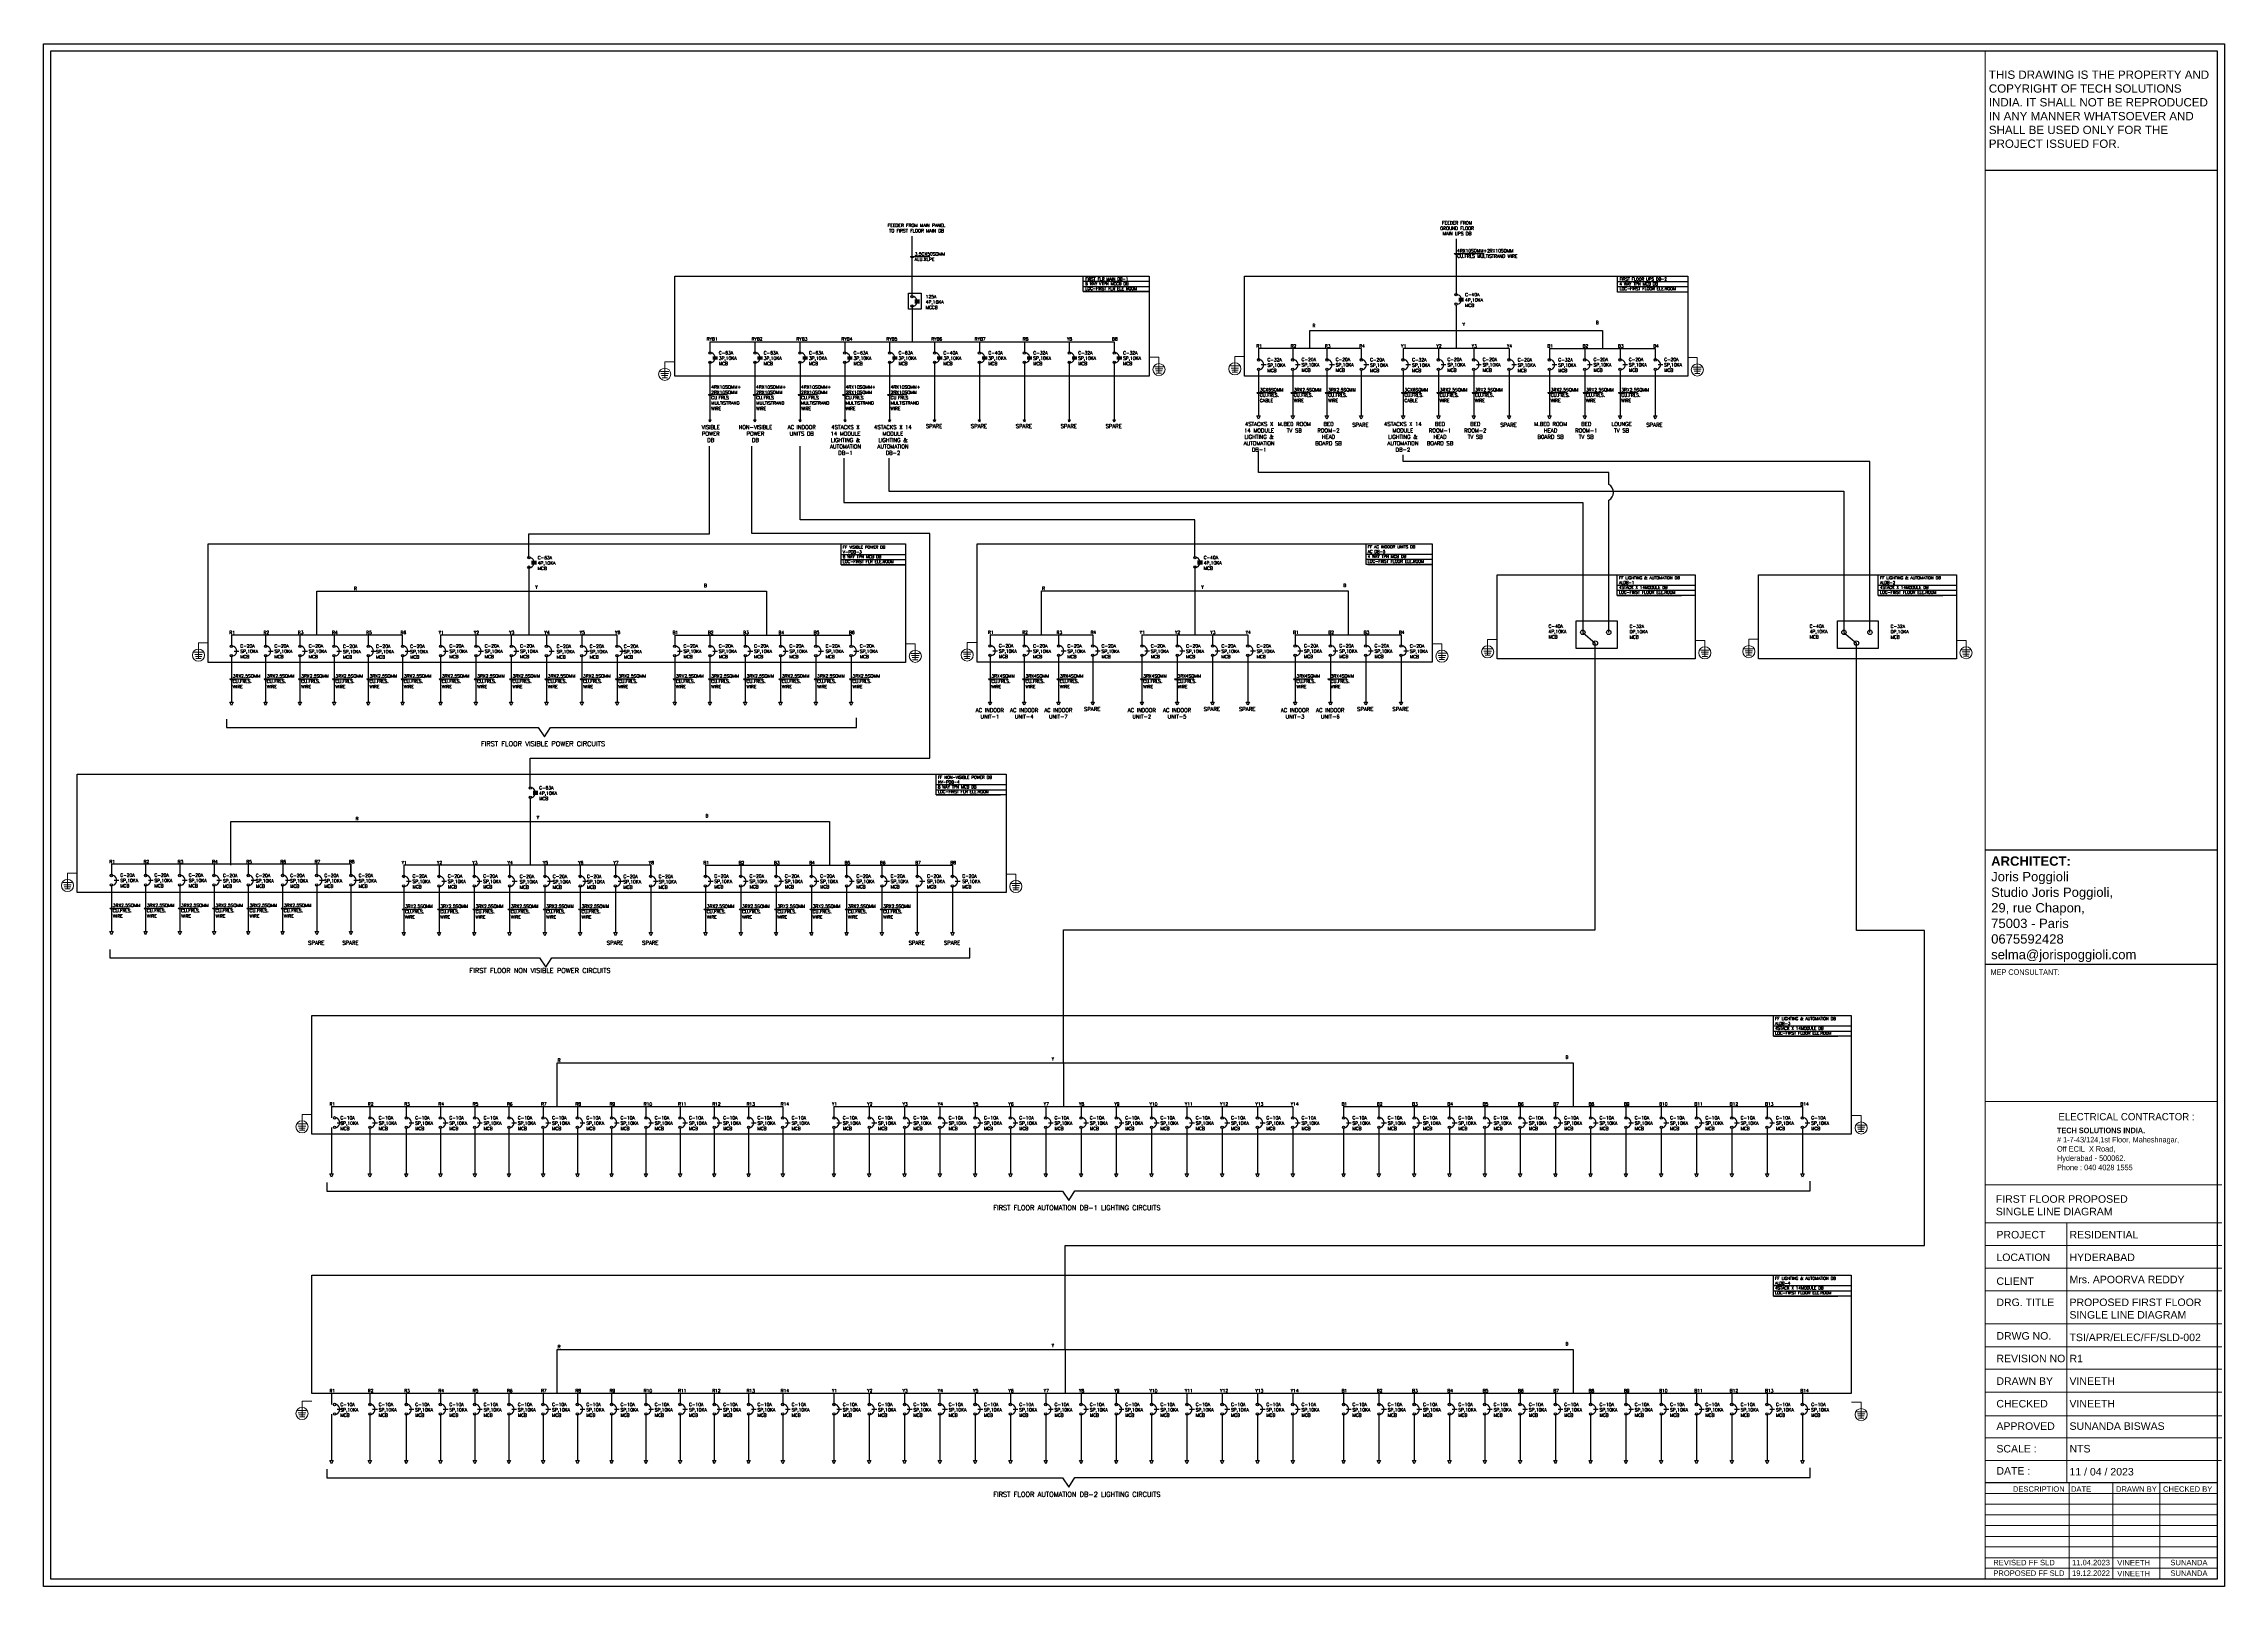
# Paper-space layout 'FF' of a CAD drawing. Header units: inches. Extents: x 0.1 to 10.4, y 0 to 7.3.
# The model-space entities are those that its viewports show. They can reach past a viewport. Long polylines and large blocks are cut down to what shows.
import ezdxf

# ---------------------------------------------------------------- set-up
doc = ezdxf.new("R2010")
doc.units = ezdxf.units.IN
doc.header["$MEASUREMENT"] = 0
doc.linetypes.add('DASHED', pattern=[0.75, 0.5, -0.25])
doc.linetypes.add('DASHED2', pattern=[0.375, 0.25, -0.125])
for name, color, linetype, lineweight in [('A_TEXT', 7, 'Continuous', 0), ('ELC.CABLE', 6, 'Continuous', 25), ('ELEC CT', 4, 'Continuous', 18), ('ELEC TEXT', 7, 'Continuous', 25), ('ELEC_PANEL', 3, 'DASHED', 30), ('Elevation - medium', 251, 'Continuous', 9), ('TEXT', 7, 'Continuous', 0)]:
    doc.layers.add(name, color=color, linetype=linetype, lineweight=lineweight)
for name, color, linetype in [('ELEC MCB', 6, 'Continuous'), ('ELEC MCCB', 11, 'Continuous'), ('FENCE', 7, 'Continuous'), ('FITTING', 7, 'Continuous'), ('PLAN', 8, 'Continuous')]:
    doc.layers.add(name, color=color, linetype=linetype)
doc.styles.add('ANAMIKA', font='romans.shx')
doc.styles.add('ARIAL', font='arial.ttf')
doc.styles.add('Rohith', font='arial.ttf')
doc.styles.add('SARVESH', font='romans.shx')
doc.styles.get("Standard").update_dxf_attribs({"font": 'arial.ttf'})
doc.styles.add('STYLE1', font='arial.ttf', dxfattribs={"height": 4})

# ---------------------------------------------------------------- blocks, each defined once
blk = doc.blocks.new('3P MCB')
for points in [[(17, -24), (47, -24)], [(17, -30), (47, -30)], [(17, -36), (47, -36)]]:
    blk.add_lwpolyline(points)
at = {"lineweight": 25}
for centre in [(0, 0), (0, -59)]:
    blk.add_circle(centre, 7.5, dxfattribs=at)
blk.add_arc((1, -30), 31.9, 289.8039, 70.1961, dxfattribs=at)
blk = doc.blocks.new('EARTHING')
at = {"layer": 'ELEC CT', "color": 7}
for p, q in [((-8.8, 0), (8.8, 0)), ((-7.8, -4.4), (7.8, -4.4)), ((-6.6, -8.8), (6.6, -8.8)), ((-5.5, -13.2), (5.5, -13.2))]:
    blk.add_line(p, q, dxfattribs=at)
for points in [[(0, 19.7), (-20.1, 19.7)], [(0, -13.2), (0, 19.7)]]:
    blk.add_lwpolyline(points, dxfattribs=at)
blk.add_circle((0, -6), 12.6, dxfattribs=at)
blk = doc.blocks.new('4P MCCB')
at = {"lineweight": 25}
blk.add_lwpolyline([(-40, 100), (40, 100), (40, 0), (-40, 0)], close=True, dxfattribs=at)
for points in [[(0, 58), (30, 58)], [(0, 52), (30, 52)], [(0, 46), (30, 46)], [(0, 40), (30, 40)]]:
    blk.add_lwpolyline(points)
for centre in [(-18, 79), (-18, 21)]:
    blk.add_circle(centre, 7.5, dxfattribs=at)
blk.add_arc((-17, 49), 31.9, 289.8039, 70.1961, dxfattribs=at)
blk = doc.blocks.new('4P MCB')
for points in [[(17, -21), (47, -21)], [(17, -27), (47, -27)], [(17, -33), (47, -33)], [(17, -39), (47, -39)]]:
    blk.add_lwpolyline(points)
at = {"lineweight": 25}
for centre in [(0, 0), (0, -59)]:
    blk.add_circle(centre, 7.5, dxfattribs=at)
blk.add_arc((1, -30), 31.9, 289.8039, 70.1961, dxfattribs=at)
blk = doc.blocks.new('MCB SP')
blk.add_lwpolyline([(17, -30), (47, -30)])
at = {"lineweight": 25}
for centre in [(0, 0), (0, -59)]:
    blk.add_circle(centre, 7.5, dxfattribs=at)
blk.add_arc((1, -30), 31.9, 289.8039, 70.1961, dxfattribs=at)

msp = doc.modelspace()

# ---------------------------------------------------------------- linework, layer by layer
at = {"color": 6}
for points in [[(23308, 8180), (23308, 8555)], [(26699, 8128), (26699, 7855)], [(25788, 7855), (25788, 7967), (27611, 7967), (27611, 7855)], [(22048, 7770), (22048, 7411)], [(22328, 7770), (22328, 7411)], [(22610, 7770), (22610, 7411)], [(22888, 7770), (22888, 7411)], [(23168, 7770), (23168, 7411)], [(23448, 7770), (23448, 7411)], [(23728, 7770), (23728, 7411)], [(24008, 7770), (24008, 7411)], [(24288, 7770), (24288, 7411)], [(24568, 7770), (24568, 7411)], [(20919, 6552), (20919, 6700), (22046, 6700), (22046, 7248)], [(20928, 5118), (20928, 5304), (23419, 5304), (23419, 6703), (22309, 6703), (22309, 7248)], [(25071, 6553), (25071, 6788), (22610, 6788), (22610, 7248)], [(22883, 7173), (22883, 6896), (27489, 6896), (27489, 6087)], [(23162, 7172), (23162, 6966), (29117, 6966), (29117, 6087)], [(29279, 6087), (29279, 7151), (26369, 7151), (26369, 7194)], [(19598, 6070), (19598, 6343), (22401, 6343), (22401, 6070)], [(20919, 6343), (20919, 6070)], [(24114, 6072), (24114, 6345), (26026, 6345), (26026, 6072)], [(25071, 6345), (25071, 6072)], [(24251, 3405), (24251, 4233), (27567, 4233), (27567, 6020)], [(24262, 1619), (24262, 2267), (29619, 2267), (29619, 4229), (29195, 4229), (29195, 6020)], [(19062, 4636), (19062, 4909), (22794, 4909), (22794, 4636)], [(20928, 4909), (20928, 4636)], [(21096, 3132), (21096, 3405), (27428, 3405), (27428, 3132)], [(21096, 1346), (21096, 1619), (27428, 1619), (27428, 1346)]]:
    msp.add_lwpolyline(points, dxfattribs=at)
for points in [[(26687, 8448), (26874, 8448)], [(23298, 8428), (23418, 8428)], [(22038, 7569), (22158, 7569)], [(22318, 7569), (22438, 7569)], [(22598, 7569), (22718, 7569)], [(22875, 7569), (22995, 7569)], [(23155, 7569), (23275, 7569)], [(25458, 7581), (25578, 7581)], [(25670, 7581), (25790, 7581)], [(25884, 7581), (26004, 7581)], [(26359, 7581), (26479, 7581)], [(26579, 7581), (26699, 7581)], [(26799, 7581), (26919, 7581)], [(27271, 7581), (27391, 7581)], [(27491, 7581), (27611, 7581)], [(27711, 7581), (27831, 7581)], [(19055, 5797), (19175, 5797)], [(19268, 5797), (19388, 5797)], [(19482, 5797), (19602, 5797)], [(19695, 5797), (19815, 5797)], [(19908, 5797), (20028, 5797)], [(20122, 5797), (20242, 5797)], [(20359, 5797), (20479, 5797)], [(20579, 5797), (20699, 5797)], [(20799, 5797), (20919, 5797)], [(21019, 5797), (21139, 5797)], [(21239, 5797), (21359, 5797)], [(21459, 5797), (21579, 5797)], [(21818, 5797), (21938, 5797)], [(22038, 5797), (22158, 5797)], [(22258, 5797), (22378, 5797)], [(22478, 5797), (22598, 5797)], [(22698, 5797), (22818, 5797)], [(22918, 5797), (23038, 5797)], [(23784, 5797), (23904, 5797)], [(23997, 5797), (24117, 5797)], [(24211, 5797), (24331, 5797)], [(24731, 5797), (24851, 5797)], [(24944, 5797), (25064, 5797)], [(25686, 5797), (25806, 5797)], [(25899, 5797), (26019, 5797)], [(18307, 4369), (18427, 4369)], [(18520, 4369), (18640, 4369)], [(18733, 4369), (18853, 4369)], [(18947, 4369), (19067, 4369)], [(19160, 4369), (19280, 4369)], [(19374, 4369), (19494, 4369)], [(20129, 4363), (20249, 4363)], [(20349, 4363), (20469, 4363)], [(20569, 4363), (20689, 4363)], [(20789, 4363), (20909, 4363)], [(21009, 4363), (21129, 4363)], [(21229, 4363), (21349, 4363)], [(22010, 4363), (22130, 4363)], [(22230, 4363), (22350, 4363)], [(22450, 4363), (22570, 4363)], [(22670, 4363), (22790, 4363)], [(22890, 4363), (23010, 4363)], [(23110, 4363), (23230, 4363)]]:
    msp.add_lwpolyline(points)
msp.add_lwpolyline([(27651, 6087), (27651, 6910, 0.591952), (27651, 7008), (27651, 7082), (25468, 7082), (25468, 7216)], format="xyb", dxfattribs=at)
at = {"color": 7}
for points in [[(19035, 5547), (19035, 5494), (20977, 5494), (21016, 5436), (21053, 5494), (22962, 5494), (22962, 5555)], [(18306, 4112), (18306, 4059), (20986, 4059), (21025, 4001), (21063, 4060), (23668, 4060), (23668, 4121)], [(19659, 2659), (19659, 2606), (24246, 2606), (24285, 2548), (24322, 2607), (28906, 2607), (28906, 2668)], [(19659, 873), (19659, 820), (24246, 820), (24285, 762), (24322, 821), (28906, 821), (28906, 882)]]:
    msp.add_lwpolyline(points, dxfattribs=at)
at = {"layer": 'ELC.CABLE'}
for p, q in [((22048, 7898), (24568, 7898)), ((19689, 3132), (22502, 3132)), ((22821, 3132), (25681, 3132)), ((25998, 3132), (28858, 3132)), ((19689, 1346), (22502, 1346)), ((22821, 1346), (25681, 1346)), ((25998, 1346), (28858, 1346))]:
    msp.add_line(p, q, dxfattribs=at)
for points in [[(26699, 8539), (26699, 8191)], [(22048, 7898), (22048, 7828)], [(22328, 7898), (22328, 7828)], [(22608, 7898), (22608, 7828)], [(22888, 7898), (22888, 7828)], [(23168, 7898), (23168, 7828)], [(23448, 7898), (23448, 7828)], [(23728, 7898), (23728, 7828)], [(24008, 7898), (24008, 7828)], [(24288, 7898), (24288, 7828)], [(24568, 7898), (24568, 7828)], [(26108, 7855), (25468, 7855), (25468, 7785)], [(25681, 7855), (25681, 7785)], [(25894, 7855), (25894, 7785)], [(26108, 7855), (26108, 7785)], [(27029, 7855), (26369, 7855), (26369, 7785)], [(26589, 7855), (26589, 7785)], [(26809, 7855), (26809, 7785)], [(27029, 7855), (27029, 7785)], [(27281, 7855), (27281, 7785)], [(27281, 7855), (27941, 7855)], [(27501, 7855), (27501, 7785)], [(27721, 7855), (27721, 7785)], [(27941, 7855), (27941, 7785)], [(25468, 7725), (25468, 7436)], [(25681, 7725), (25681, 7436)], [(25894, 7725), (25894, 7436)], [(26108, 7725), (26108, 7436)], [(26369, 7725), (26369, 7436)], [(26589, 7725), (26589, 7436)], [(26809, 7725), (26809, 7436)], [(27029, 7725), (27029, 7436)], [(27281, 7725), (27281, 7436)], [(27501, 7725), (27501, 7436)], [(27721, 7725), (27721, 7436)], [(27941, 7725), (27941, 7436)], [(20919, 6493), (20919, 6343)], [(25071, 6495), (25071, 6345)], [(20132, 6000), (20132, 6070), (19065, 6070), (19065, 6000)], [(19278, 6070), (19278, 6000)], [(19492, 6070), (19492, 6000)], [(19705, 6070), (19705, 6000)], [(19918, 6070), (19918, 6000)], [(21469, 6000), (21469, 6070), (20369, 6070), (20369, 6000)], [(20589, 6070), (20589, 6000)], [(20809, 6070), (20809, 6000)], [(21029, 6070), (21029, 6000)], [(21249, 6070), (21249, 6000)], [(21828, 6070), (21828, 6000)], [(21828, 6070), (22928, 6070), (22928, 6000)], [(22048, 6070), (22048, 6000)], [(22268, 6070), (22268, 6000)], [(22488, 6070), (22488, 6000)], [(22708, 6070), (22708, 6000)], [(23794, 6072), (23794, 6002)], [(23794, 6072), (24434, 6072), (24434, 6002)], [(24007, 6072), (24007, 6002)], [(24221, 6072), (24221, 6002)], [(24741, 6072), (24741, 6002)], [(24741, 6072), (25401, 6072), (25401, 6002)], [(24961, 6072), (24961, 6002)], [(25181, 6072), (25181, 6002)], [(25696, 6072), (25696, 6002)], [(25696, 6072), (26356, 6072), (26356, 6002)], [(25916, 6072), (25916, 6002)], [(26136, 6072), (26136, 6002)], [(19065, 5941), (19065, 5652)], [(19278, 5941), (19278, 5652)], [(19492, 5941), (19492, 5652)], [(19705, 5941), (19705, 5652)], [(19918, 5941), (19918, 5652)], [(20132, 5941), (20132, 5652)], [(20369, 5941), (20369, 5652)], [(20589, 5941), (20589, 5652)], [(20809, 5941), (20809, 5652)], [(21029, 5941), (21029, 5652)], [(21249, 5941), (21249, 5652)], [(21469, 5941), (21469, 5652)], [(21828, 5941), (21828, 5652)], [(22048, 5941), (22048, 5652)], [(22268, 5941), (22268, 5652)], [(22488, 5941), (22488, 5652)], [(22708, 5941), (22708, 5652)], [(22928, 5941), (22928, 5652)], [(23794, 5942), (23794, 5653)], [(24007, 5942), (24007, 5653)], [(24221, 5942), (24221, 5653)], [(24434, 5942), (24434, 5653)], [(24741, 5942), (24741, 5653)], [(24961, 5942), (24961, 5653)], [(25181, 5942), (25181, 5653)], [(25401, 5942), (25401, 5653)], [(25696, 5942), (25696, 5653)], [(25916, 5942), (25916, 5653)], [(26136, 5942), (26136, 5653)], [(26356, 5942), (26356, 5653)], [(20928, 5059), (20928, 4909)], [(19810, 4572), (19810, 4642), (18317, 4642), (18317, 4572)], [(18530, 4642), (18530, 4572)], [(18743, 4642), (18743, 4572)], [(18957, 4642), (18957, 4572)], [(19170, 4642), (19170, 4572)], [(19385, 4642), (19385, 4572)], [(19597, 4642), (19597, 4572)], [(19810, 4642), (19810, 4572)], [(21679, 4566), (21679, 4636), (20139, 4636), (20139, 4566)], [(20359, 4636), (20359, 4566)], [(20579, 4636), (20579, 4566)], [(20799, 4636), (20799, 4566)], [(21019, 4636), (21019, 4566)], [(21239, 4636), (21239, 4566)], [(21459, 4636), (21459, 4566)], [(21679, 4636), (21679, 4566)], [(22020, 4636), (22020, 4566)], [(22020, 4636), (23560, 4636), (23560, 4566)], [(22240, 4636), (22240, 4566)], [(22460, 4636), (22460, 4566)], [(22680, 4636), (22680, 4566)], [(22900, 4636), (22900, 4566)], [(23120, 4636), (23120, 4566)], [(23340, 4636), (23340, 4566)], [(23560, 4636), (23560, 4566)], [(18317, 4512), (18317, 4223)], [(18530, 4512), (18530, 4223)], [(18743, 4512), (18743, 4223)], [(18957, 4512), (18957, 4223)], [(19170, 4512), (19170, 4223)], [(19384, 4512), (19384, 4223)], [(19597, 4512), (19597, 4223)], [(19810, 4512), (19810, 4223)], [(20139, 4506), (20139, 4217)], [(20359, 4506), (20359, 4217)], [(20579, 4506), (20579, 4217)], [(20799, 4506), (20799, 4217)], [(21019, 4506), (21019, 4217)], [(21239, 4506), (21239, 4217)], [(21459, 4506), (21459, 4217)], [(21679, 4506), (21679, 4217)], [(22020, 4506), (22020, 4217)], [(22240, 4506), (22240, 4217)], [(22460, 4506), (22460, 4217)], [(22680, 4506), (22680, 4217)], [(22900, 4506), (22900, 4217)], [(23120, 4506), (23120, 4217)], [(23340, 4506), (23340, 4217)], [(23560, 4506), (23560, 4217)], [(24251, 3405), (24251, 3132)], [(19689, 3132), (19689, 3062)], [(19928, 3132), (19928, 3062)], [(20155, 3132), (20155, 3062)], [(20368, 3132), (20368, 3062)], [(20582, 3132), (20582, 3062)], [(20795, 3132), (20795, 3062)], [(21008, 3132), (21008, 3062)], [(21222, 3132), (21222, 3062)], [(21435, 3132), (21435, 3062)], [(21649, 3132), (21649, 3062)], [(21862, 3132), (21862, 3062)], [(22075, 3132), (22075, 3062)], [(22289, 3132), (22289, 3062)], [(22502, 3132), (22502, 3062)], [(22821, 3132), (22821, 3062)], [(23041, 3132), (23041, 3062)], [(23261, 3132), (23261, 3062)], [(23481, 3132), (23481, 3062)], [(23701, 3132), (23701, 3062)], [(23921, 3132), (23921, 3062)], [(24141, 3132), (24141, 3062)], [(24361, 3132), (24361, 3062)], [(24581, 3132), (24581, 3062)], [(24801, 3132), (24801, 3062)], [(25021, 3132), (25021, 3062)], [(25241, 3132), (25241, 3062)], [(25461, 3132), (25461, 3062)], [(25681, 3132), (25681, 3062)], [(25998, 3132), (25998, 3062)], [(26218, 3132), (26218, 3062)], [(26438, 3132), (26438, 3062)], [(26658, 3132), (26658, 3062)], [(26878, 3132), (26878, 3062)], [(27098, 3132), (27098, 3062)], [(27318, 3132), (27318, 3062)], [(27538, 3132), (27538, 3062)], [(27758, 3132), (27758, 3062)], [(27978, 3132), (27978, 3062)], [(28198, 3132), (28198, 3062)], [(28418, 3132), (28418, 3062)], [(28638, 3132), (28638, 3062)], [(28858, 3132), (28858, 3062)], [(19689, 3002), (19689, 2713)], [(19928, 3002), (19928, 2713)], [(20155, 3002), (20155, 2713)], [(20368, 3002), (20368, 2713)], [(20582, 3002), (20582, 2713)], [(20795, 3002), (20795, 2713)], [(21008, 3002), (21008, 2713)], [(21222, 3002), (21222, 2713)], [(21435, 3002), (21435, 2713)], [(21649, 3002), (21649, 2713)], [(21862, 3002), (21862, 2713)], [(22075, 3002), (22075, 2713)], [(22289, 3002), (22289, 2713)], [(22502, 3002), (22502, 2713)], [(22821, 3002), (22821, 2713)], [(23041, 3002), (23041, 2713)], [(23261, 3002), (23261, 2713)], [(23481, 3002), (23481, 2713)], [(23701, 3002), (23701, 2713)], [(23921, 3002), (23921, 2713)], [(24141, 3002), (24141, 2713)], [(24361, 3002), (24361, 2713)], [(24581, 3002), (24581, 2713)], [(24801, 3002), (24801, 2713)], [(25021, 3002), (25021, 2713)], [(25241, 3002), (25241, 2713)], [(25461, 3002), (25461, 2713)], [(25681, 3002), (25681, 2713)], [(25998, 3002), (25998, 2713)], [(26218, 3002), (26218, 2713)], [(26438, 3002), (26438, 2713)], [(26658, 3002), (26658, 2713)], [(26878, 3002), (26878, 2713)], [(27098, 3002), (27098, 2713)], [(27318, 3002), (27318, 2713)], [(27538, 3002), (27538, 2713)], [(27758, 3002), (27758, 2713)], [(27978, 3002), (27978, 2713)], [(28198, 3002), (28198, 2713)], [(28418, 3002), (28418, 2713)], [(28638, 3002), (28638, 2713)], [(28858, 3002), (28858, 2713)], [(24262, 1619), (24262, 1346)], [(19689, 1346), (19689, 1276)], [(19928, 1346), (19928, 1276)], [(20155, 1346), (20155, 1276)], [(20368, 1346), (20368, 1276)], [(20582, 1346), (20582, 1276)], [(20795, 1346), (20795, 1276)], [(21008, 1346), (21008, 1276)], [(21222, 1346), (21222, 1276)], [(21435, 1346), (21435, 1276)], [(21649, 1346), (21649, 1276)], [(21862, 1346), (21862, 1276)], [(22075, 1346), (22075, 1276)], [(22289, 1346), (22289, 1276)], [(22502, 1346), (22502, 1276)], [(22821, 1346), (22821, 1276)], [(23041, 1346), (23041, 1276)], [(23261, 1346), (23261, 1276)], [(23481, 1346), (23481, 1276)], [(23701, 1346), (23701, 1276)], [(23921, 1346), (23921, 1276)], [(24141, 1346), (24141, 1276)], [(24361, 1346), (24361, 1276)], [(24581, 1346), (24581, 1276)], [(24801, 1346), (24801, 1276)], [(25021, 1346), (25021, 1276)], [(25241, 1346), (25241, 1276)], [(25461, 1346), (25461, 1276)], [(25681, 1346), (25681, 1276)], [(25998, 1346), (25998, 1276)], [(26218, 1346), (26218, 1276)], [(26438, 1346), (26438, 1276)], [(26658, 1346), (26658, 1276)], [(26878, 1346), (26878, 1276)], [(27098, 1346), (27098, 1276)], [(27318, 1346), (27318, 1276)], [(27538, 1346), (27538, 1276)], [(27758, 1346), (27758, 1276)], [(27978, 1346), (27978, 1276)], [(28198, 1346), (28198, 1276)], [(28418, 1346), (28418, 1276)], [(28638, 1346), (28638, 1276)], [(28858, 1346), (28858, 1276)], [(19689, 1216), (19689, 927)], [(19928, 1216), (19928, 927)], [(20155, 1216), (20155, 927)], [(20368, 1216), (20368, 927)], [(20582, 1216), (20582, 927)], [(20795, 1216), (20795, 927)], [(21008, 1216), (21008, 927)], [(21222, 1216), (21222, 927)], [(21435, 1216), (21435, 927)], [(21649, 1216), (21649, 927)], [(21862, 1216), (21862, 927)], [(22075, 1216), (22075, 927)], [(22289, 1216), (22289, 927)], [(22502, 1216), (22502, 927)], [(22821, 1216), (22821, 927)], [(23041, 1216), (23041, 927)], [(23261, 1216), (23261, 927)], [(23481, 1216), (23481, 927)], [(23701, 1216), (23701, 927)], [(23921, 1216), (23921, 927)], [(24141, 1216), (24141, 927)], [(24361, 1216), (24361, 927)], [(24581, 1216), (24581, 927)], [(24801, 1216), (24801, 927)], [(25021, 1216), (25021, 927)], [(25241, 1216), (25241, 927)], [(25461, 1216), (25461, 927)], [(25681, 1216), (25681, 927)], [(25998, 1216), (25998, 927)], [(26218, 1216), (26218, 927)], [(26438, 1216), (26438, 927)], [(26658, 1216), (26658, 927)], [(26878, 1216), (26878, 927)], [(27098, 1216), (27098, 927)], [(27318, 1216), (27318, 927)], [(27538, 1216), (27538, 927)], [(27758, 1216), (27758, 927)], [(27978, 1216), (27978, 927)], [(28198, 1216), (28198, 927)], [(28418, 1216), (28418, 927)], [(28638, 1216), (28638, 927)], [(28858, 1216), (28858, 927)]]:
    msp.add_lwpolyline(points, dxfattribs=at)
for points in [[(25468, 7416), (25458, 7436), (25478, 7436)], [(25681, 7416), (25671, 7436), (25691, 7436)], [(25894, 7416), (25884, 7436), (25904, 7436)], [(26108, 7416), (26098, 7436), (26118, 7436)], [(26369, 7416), (26359, 7436), (26379, 7436)], [(26589, 7416), (26579, 7436), (26599, 7436)], [(26809, 7416), (26799, 7436), (26819, 7436)], [(27029, 7416), (27019, 7436), (27039, 7436)], [(27281, 7416), (27271, 7436), (27291, 7436)], [(27501, 7416), (27491, 7436), (27511, 7436)], [(27721, 7416), (27711, 7436), (27731, 7436)], [(27941, 7416), (27931, 7436), (27951, 7436)], [(19065, 5632), (19055, 5652), (19075, 5652)], [(19278, 5632), (19268, 5652), (19288, 5652)], [(19492, 5632), (19482, 5652), (19502, 5652)], [(19705, 5632), (19695, 5652), (19715, 5652)], [(19918, 5632), (19908, 5652), (19928, 5652)], [(20132, 5632), (20122, 5652), (20142, 5652)], [(20369, 5632), (20359, 5652), (20379, 5652)], [(20589, 5632), (20579, 5652), (20599, 5652)], [(20809, 5632), (20799, 5652), (20819, 5652)], [(21029, 5632), (21019, 5652), (21039, 5652)], [(21249, 5632), (21239, 5652), (21259, 5652)], [(21469, 5632), (21459, 5652), (21479, 5652)], [(21828, 5632), (21818, 5652), (21838, 5652)], [(22048, 5632), (22038, 5652), (22058, 5652)], [(22268, 5632), (22258, 5652), (22278, 5652)], [(22488, 5632), (22478, 5652), (22498, 5652)], [(22708, 5632), (22698, 5652), (22718, 5652)], [(22928, 5632), (22918, 5652), (22938, 5652)], [(23794, 5633), (23784, 5653), (23804, 5653)], [(24007, 5633), (23997, 5653), (24017, 5653)], [(24221, 5633), (24211, 5653), (24231, 5653)], [(24434, 5633), (24424, 5653), (24444, 5653)], [(24741, 5633), (24731, 5653), (24751, 5653)], [(24961, 5633), (24951, 5653), (24971, 5653)], [(25181, 5633), (25171, 5653), (25191, 5653)], [(25401, 5633), (25391, 5653), (25411, 5653)], [(25696, 5633), (25686, 5653), (25706, 5653)], [(25916, 5633), (25906, 5653), (25926, 5653)], [(26136, 5633), (26126, 5653), (26146, 5653)], [(26356, 5633), (26346, 5653), (26366, 5653)], [(18317, 4203), (18307, 4223), (18327, 4223)], [(18530, 4203), (18520, 4223), (18540, 4223)], [(18743, 4203), (18733, 4223), (18753, 4223)], [(18957, 4203), (18947, 4223), (18967, 4223)], [(19170, 4203), (19160, 4223), (19180, 4223)], [(19384, 4203), (19374, 4223), (19394, 4223)], [(19597, 4203), (19587, 4223), (19607, 4223)], [(19810, 4203), (19800, 4223), (19820, 4223)], [(20139, 4197), (20129, 4217), (20149, 4217)], [(20359, 4197), (20349, 4217), (20369, 4217)], [(20579, 4197), (20569, 4217), (20589, 4217)], [(20799, 4197), (20789, 4217), (20809, 4217)], [(21019, 4197), (21009, 4217), (21029, 4217)], [(21239, 4197), (21229, 4217), (21249, 4217)], [(21459, 4197), (21449, 4217), (21469, 4217)], [(21679, 4197), (21669, 4217), (21689, 4217)], [(22020, 4197), (22010, 4217), (22030, 4217)], [(22240, 4197), (22230, 4217), (22250, 4217)], [(22460, 4197), (22450, 4217), (22470, 4217)], [(22680, 4197), (22670, 4217), (22690, 4217)], [(22900, 4197), (22890, 4217), (22910, 4217)], [(23120, 4197), (23110, 4217), (23130, 4217)], [(23340, 4197), (23330, 4217), (23350, 4217)], [(23560, 4197), (23550, 4217), (23570, 4217)], [(19689, 2693), (19679, 2713), (19699, 2713)], [(19928, 2693), (19918, 2713), (19938, 2713)], [(20155, 2693), (20145, 2713), (20165, 2713)], [(20368, 2693), (20358, 2713), (20378, 2713)], [(20582, 2693), (20572, 2713), (20592, 2713)], [(20795, 2693), (20785, 2713), (20805, 2713)], [(21008, 2693), (20998, 2713), (21018, 2713)], [(21222, 2693), (21212, 2713), (21232, 2713)], [(21435, 2693), (21425, 2713), (21445, 2713)], [(21649, 2693), (21639, 2713), (21659, 2713)], [(21862, 2693), (21852, 2713), (21872, 2713)], [(22075, 2693), (22065, 2713), (22085, 2713)], [(22289, 2693), (22279, 2713), (22299, 2713)], [(22502, 2693), (22492, 2713), (22512, 2713)], [(22821, 2693), (22811, 2713), (22831, 2713)], [(23041, 2693), (23031, 2713), (23051, 2713)], [(23261, 2693), (23251, 2713), (23271, 2713)], [(23481, 2693), (23471, 2713), (23491, 2713)], [(23701, 2693), (23691, 2713), (23711, 2713)], [(23921, 2693), (23911, 2713), (23931, 2713)], [(24141, 2693), (24131, 2713), (24151, 2713)], [(24361, 2693), (24351, 2713), (24371, 2713)], [(24581, 2693), (24571, 2713), (24591, 2713)], [(24801, 2693), (24791, 2713), (24811, 2713)], [(25021, 2693), (25011, 2713), (25031, 2713)], [(25241, 2693), (25231, 2713), (25251, 2713)], [(25461, 2693), (25451, 2713), (25471, 2713)], [(25681, 2693), (25671, 2713), (25691, 2713)], [(25998, 2693), (25988, 2713), (26008, 2713)], [(26218, 2693), (26208, 2713), (26228, 2713)], [(26438, 2693), (26428, 2713), (26448, 2713)], [(26658, 2693), (26648, 2713), (26668, 2713)], [(26878, 2693), (26868, 2713), (26888, 2713)], [(27098, 2693), (27088, 2713), (27108, 2713)], [(27318, 2693), (27308, 2713), (27328, 2713)], [(27538, 2693), (27528, 2713), (27548, 2713)], [(27758, 2693), (27748, 2713), (27768, 2713)], [(27978, 2693), (27968, 2713), (27988, 2713)], [(28198, 2693), (28188, 2713), (28208, 2713)], [(28418, 2693), (28408, 2713), (28428, 2713)], [(28638, 2693), (28628, 2713), (28648, 2713)], [(28858, 2693), (28848, 2713), (28868, 2713)], [(19689, 907), (19679, 927), (19699, 927)], [(19928, 907), (19918, 927), (19938, 927)], [(20155, 907), (20145, 927), (20165, 927)], [(20368, 907), (20358, 927), (20378, 927)], [(20582, 907), (20572, 927), (20592, 927)], [(20795, 907), (20785, 927), (20805, 927)], [(21008, 907), (20998, 927), (21018, 927)], [(21222, 907), (21212, 927), (21232, 927)], [(21435, 907), (21425, 927), (21445, 927)], [(21649, 907), (21639, 927), (21659, 927)], [(21862, 907), (21852, 927), (21872, 927)], [(22075, 907), (22065, 927), (22085, 927)], [(22289, 907), (22279, 927), (22299, 927)], [(22502, 907), (22492, 927), (22512, 927)], [(22821, 907), (22811, 927), (22831, 927)], [(23041, 907), (23031, 927), (23051, 927)], [(23261, 907), (23251, 927), (23271, 927)], [(23481, 907), (23471, 927), (23491, 927)], [(23701, 907), (23691, 927), (23711, 927)], [(23921, 907), (23911, 927), (23931, 927)], [(24141, 907), (24131, 927), (24151, 927)], [(24361, 907), (24351, 927), (24371, 927)], [(24581, 907), (24571, 927), (24591, 927)], [(24801, 907), (24791, 927), (24811, 927)], [(25021, 907), (25011, 927), (25031, 927)], [(25241, 907), (25231, 927), (25251, 927)], [(25461, 907), (25451, 927), (25471, 927)], [(25681, 907), (25671, 927), (25691, 927)], [(25998, 907), (25988, 927), (26008, 927)], [(26218, 907), (26208, 927), (26228, 927)], [(26438, 907), (26428, 927), (26448, 927)], [(26658, 907), (26648, 927), (26668, 927)], [(26878, 907), (26868, 927), (26888, 927)], [(27098, 907), (27088, 927), (27108, 927)], [(27318, 907), (27308, 927), (27328, 927)], [(27538, 907), (27528, 927), (27548, 927)], [(27758, 907), (27748, 927), (27768, 927)], [(27978, 907), (27968, 927), (27988, 927)], [(28198, 907), (28188, 927), (28208, 927)], [(28418, 907), (28408, 927), (28428, 927)], [(28638, 907), (28628, 927), (28648, 927)], [(28858, 907), (28848, 927), (28868, 927)]]:
    msp.add_lwpolyline(points, close=True, dxfattribs=at)
at = {"layer": 'ELEC TEXT', "color": 6}
for points in [[(23308, 8121), (23308, 7898)], [(22042, 7411), (22053, 7411), (22048, 7396), (22042, 7411)], [(22322, 7411), (22333, 7411), (22328, 7396), (22322, 7411)], [(22604, 7411), (22615, 7411), (22610, 7396), (22604, 7411)], [(22884, 7411), (22895, 7411), (22890, 7396), (22884, 7411)], [(23162, 7411), (23173, 7411), (23168, 7396), (23162, 7411)], [(23442, 7411), (23453, 7411), (23448, 7396), (23442, 7411)], [(23722, 7411), (23733, 7411), (23728, 7396), (23722, 7411)], [(24002, 7411), (24013, 7411), (24008, 7396), (24002, 7411)], [(24282, 7411), (24293, 7411), (24288, 7396), (24282, 7411)], [(24562, 7411), (24573, 7411), (24568, 7396), (24562, 7411)], [(27489, 6087), (27567, 6020)], [(29117, 6087), (29195, 6020)]]:
    msp.add_lwpolyline(points, dxfattribs=at)
for points in [[(27448, 6158), (27703, 6158), (27703, 5987), (27448, 5987)], [(29076, 6158), (29331, 6158), (29331, 5987), (29076, 5987)]]:
    msp.add_lwpolyline(points, close=True, dxfattribs=at)
for centre in [(27489, 6087), (27567, 6020), (27651, 6087), (29117, 6087), (29195, 6020), (29279, 6087)]:
    msp.add_circle(centre, 13.8, dxfattribs=at)
at = {"layer": 'ELEC_PANEL', "linetype": 'DASHED2'}
for points in [[(21829, 8307), (24786, 8307), (24786, 7684), (21829, 7684)], [(25380, 8307), (28143, 8307), (28143, 7684), (25380, 7684)], [(18920, 6638), (23267, 6638), (23267, 5900), (18920, 5900)], [(23713, 6639), (26551, 6639), (26551, 5901), (23713, 5901)], [(26956, 6446), (28190, 6446), (28190, 5921), (26956, 5921)], [(28584, 6446), (29818, 6446), (29818, 5922), (28584, 5922)], [(18103, 5203), (23894, 5203), (23894, 4466), (18103, 4466)], [(19566, 3699), (29163, 3699), (29163, 2961), (19566, 2961)], [(19566, 2081), (29163, 2081), (29163, 1344), (19566, 1344)]]:
    msp.add_lwpolyline(points, close=True, dxfattribs=at)
at = {"layer": 'ELEC_PANEL'}
msp.add_lwpolyline([(24374, 8307), (24786, 8307), (24786, 8210), (24374, 8210)], close=True, dxfattribs=at)
at = {"layer": 'ELEC_PANEL', "linetype": 'Continuous'}
for points in [[(28143, 8206), (27706, 8206), (27706, 8307), (28143, 8307), (28143, 8206)], [(24374, 8275), (24786, 8275)], [(24374, 8242), (24786, 8242)], [(24374, 8210), (24786, 8210)], [(24374, 8210), (24786, 8210)], [(27706, 8273), (28143, 8273)], [(27706, 8242), (28143, 8242)], [(23267, 6508), (22865, 6508), (22865, 6638), (23267, 6638), (23267, 6476)], [(22865, 6573), (23267, 6573)], [(22865, 6541), (23267, 6541)], [(22865, 6541), (23267, 6541)], [(26551, 6510), (26139, 6510), (26139, 6639), (26551, 6639), (26551, 6510)], [(26139, 6574), (26551, 6574)], [(26139, 6542), (26551, 6542)], [(26149, 6542), (26551, 6542)], [(22865, 6508), (23267, 6508)], [(26149, 6510), (26551, 6510)], [(28190, 6317), (27703, 6317), (27703, 6446), (28190, 6446), (28190, 6317)], [(29818, 6317), (29331, 6317), (29331, 6446), (29818, 6446), (29818, 6317)], [(27703, 6381), (28190, 6381)], [(27703, 6349), (28105, 6349)], [(27703, 6349), (28190, 6349)], [(27703, 6317), (28105, 6317)], [(29331, 6381), (29818, 6381)], [(29331, 6349), (29733, 6349)], [(29331, 6349), (29818, 6349)], [(29331, 6317), (29733, 6317)], [(23894, 5074), (23458, 5074), (23458, 5203), (23894, 5203), (23894, 5074)], [(23458, 5139), (23894, 5139)], [(23458, 5106), (23860, 5106)], [(23458, 5106), (23894, 5106)], [(23458, 5074), (23860, 5074)], [(29163, 3570), (28677, 3570), (28677, 3699), (29163, 3699), (29163, 3570)], [(28677, 3635), (29163, 3635)], [(28677, 3602), (29079, 3602)], [(28677, 3602), (29163, 3602)], [(28677, 3570), (29079, 3570)], [(29163, 1952), (28677, 1952), (28677, 2081), (29163, 2081), (29163, 1952)], [(28677, 2017), (29163, 2017)], [(28677, 1984), (29079, 1984)], [(28677, 1984), (29163, 1984)], [(28677, 1952), (29079, 1952)]]:
    msp.add_lwpolyline(points, dxfattribs=at)
at = {"layer": 'ELEC_PANEL'}
msp.add_lwpolyline([(24374, 8242), (24718, 8242)], dxfattribs=at)
at = {"layer": 'FITTING', "lineweight": 15, "extrusion": (0, 0, -1)}
for centre in [(26697, 8448), (23308, 8428), (22048, 7569), (22328, 7569), (22608, 7569), (22885, 7569), (23165, 7569), (25468, 7581), (25680, 7581), (25894, 7581), (26369, 7581), (26589, 7581), (26809, 7581), (27281, 7581), (27501, 7581), (27721, 7581), (19065, 5797), (19278, 5797), (19492, 5797), (19705, 5797), (19918, 5797), (20132, 5797), (20369, 5797), (20589, 5797), (20809, 5797), (21029, 5797), (21249, 5797), (21469, 5797), (21828, 5797), (22048, 5797), (22268, 5797), (22488, 5797), (22708, 5797), (22928, 5797), (23794, 5797), (24007, 5797), (24221, 5797), (24741, 5797), (24954, 5797), (25696, 5797), (25909, 5797), (18317, 4369), (18530, 4369), (18743, 4369), (18957, 4369), (19170, 4369), (19384, 4369), (20139, 4363), (20359, 4363), (20579, 4363), (20799, 4363), (21019, 4363), (21239, 4363), (22020, 4363), (22240, 4363), (22460, 4363), (22680, 4363), (22900, 4363), (23120, 4363)]:
    msp.add_ellipse(centre, major_axis=(-10, 0), ratio=0.785432, start_param=3.141593, end_param=6.283185, dxfattribs=at)

# ---------------------------------------------------------------- block references
at = {"layer": 'ELEC MCB', "color": 6, "lineweight": 25}
for name, p in [('4P MCB', (26699, 8191)), ('3P MCB', (22048, 7828)), ('3P MCB', (23168, 7828)), ('3P MCB', (23448, 7828)), ('3P MCB', (23728, 7828)), ('3P MCB', (24008, 7828)), ('3P MCB', (24288, 7828)), ('3P MCB', (24568, 7828)), ('MCB SP', (25468, 7785)), ('MCB SP', (25681, 7785)), ('MCB SP', (25894, 7785)), ('MCB SP', (26108, 7785)), ('MCB SP', (26369, 7785)), ('MCB SP', (26589, 7785)), ('MCB SP', (26809, 7785)), ('MCB SP', (27029, 7785)), ('MCB SP', (27281, 7785)), ('MCB SP', (27501, 7785)), ('MCB SP', (27721, 7785)), ('MCB SP', (27941, 7785)), ('4P MCB', (20919, 6552)), ('4P MCB', (25071, 6553)), ('MCB SP', (19065, 6000)), ('MCB SP', (19278, 6000)), ('MCB SP', (19492, 6000)), ('MCB SP', (19705, 6000)), ('MCB SP', (19918, 6000)), ('MCB SP', (20132, 6000)), ('MCB SP', (20369, 6000)), ('MCB SP', (20589, 6000)), ('MCB SP', (20809, 6000)), ('MCB SP', (21029, 6000)), ('MCB SP', (21249, 6000)), ('MCB SP', (21469, 6000)), ('MCB SP', (21828, 6000)), ('MCB SP', (22048, 6000)), ('MCB SP', (22268, 6000)), ('MCB SP', (22488, 6000)), ('MCB SP', (22708, 6000)), ('MCB SP', (22928, 6000)), ('MCB SP', (23794, 6002)), ('MCB SP', (24007, 6002)), ('MCB SP', (24221, 6002)), ('MCB SP', (24434, 6002)), ('MCB SP', (24741, 6002)), ('MCB SP', (24961, 6002)), ('MCB SP', (25181, 6002)), ('MCB SP', (25401, 6002)), ('MCB SP', (25696, 6002)), ('MCB SP', (25916, 6002)), ('MCB SP', (26136, 6002)), ('MCB SP', (26356, 6002)), ('4P MCB', (20928, 5118)), ('MCB SP', (18317, 4572)), ('MCB SP', (18530, 4572)), ('MCB SP', (18743, 4572)), ('MCB SP', (18957, 4572)), ('MCB SP', (19170, 4572)), ('MCB SP', (19384, 4572)), ('MCB SP', (19597, 4572)), ('MCB SP', (19810, 4572)), ('MCB SP', (20139, 4566)), ('MCB SP', (20359, 4566)), ('MCB SP', (20579, 4566)), ('MCB SP', (20799, 4566)), ('MCB SP', (21019, 4566)), ('MCB SP', (21239, 4566)), ('MCB SP', (21459, 4566)), ('MCB SP', (21679, 4566)), ('MCB SP', (22020, 4566)), ('MCB SP', (22240, 4566)), ('MCB SP', (22460, 4566)), ('MCB SP', (22680, 4566)), ('MCB SP', (22900, 4566)), ('MCB SP', (23120, 4566)), ('MCB SP', (23340, 4566)), ('MCB SP', (23560, 4566)), ('MCB SP', (19708, 3062)), ('MCB SP', (19928, 3062)), ('MCB SP', (20155, 3062)), ('MCB SP', (20368, 3062)), ('MCB SP', (20582, 3062)), ('MCB SP', (20795, 3062)), ('MCB SP', (21008, 3062)), ('MCB SP', (21222, 3062)), ('MCB SP', (21435, 3062)), ('MCB SP', (21649, 3062)), ('MCB SP', (21862, 3062)), ('MCB SP', (22075, 3062)), ('MCB SP', (22289, 3062)), ('MCB SP', (22502, 3062)), ('MCB SP', (22821, 3062)), ('MCB SP', (23041, 3062)), ('MCB SP', (23261, 3062)), ('MCB SP', (23481, 3062)), ('MCB SP', (23701, 3062)), ('MCB SP', (23921, 3062)), ('MCB SP', (24141, 3062)), ('MCB SP', (24361, 3062)), ('MCB SP', (24581, 3062)), ('MCB SP', (24801, 3062)), ('MCB SP', (25021, 3062)), ('MCB SP', (25241, 3062)), ('MCB SP', (25461, 3062)), ('MCB SP', (25681, 3062)), ('MCB SP', (25998, 3062)), ('MCB SP', (26218, 3062)), ('MCB SP', (26438, 3062)), ('MCB SP', (26658, 3062)), ('MCB SP', (26878, 3062)), ('MCB SP', (27098, 3062)), ('MCB SP', (27318, 3062)), ('MCB SP', (27538, 3062)), ('MCB SP', (27758, 3062)), ('MCB SP', (27978, 3062)), ('MCB SP', (28198, 3062)), ('MCB SP', (28418, 3062)), ('MCB SP', (28638, 3062)), ('MCB SP', (28858, 3062)), ('MCB SP', (19708, 1276)), ('MCB SP', (19928, 1276)), ('MCB SP', (20155, 1276)), ('MCB SP', (20368, 1276)), ('MCB SP', (20582, 1276)), ('MCB SP', (20795, 1276)), ('MCB SP', (21008, 1276)), ('MCB SP', (21222, 1276)), ('MCB SP', (21435, 1276)), ('MCB SP', (21649, 1276)), ('MCB SP', (21862, 1276)), ('MCB SP', (22075, 1276)), ('MCB SP', (22289, 1276)), ('MCB SP', (22502, 1276)), ('MCB SP', (22821, 1276)), ('MCB SP', (23041, 1276)), ('MCB SP', (23261, 1276)), ('MCB SP', (23481, 1276)), ('MCB SP', (23701, 1276)), ('MCB SP', (23921, 1276)), ('MCB SP', (24141, 1276)), ('MCB SP', (24361, 1276)), ('MCB SP', (24581, 1276)), ('MCB SP', (24801, 1276)), ('MCB SP', (25021, 1276)), ('MCB SP', (25241, 1276)), ('MCB SP', (25461, 1276)), ('MCB SP', (25681, 1276)), ('MCB SP', (25998, 1276)), ('MCB SP', (26218, 1276)), ('MCB SP', (26438, 1276)), ('MCB SP', (26658, 1276)), ('MCB SP', (26878, 1276)), ('MCB SP', (27098, 1276)), ('MCB SP', (27318, 1276)), ('MCB SP', (27538, 1276)), ('MCB SP', (27758, 1276)), ('MCB SP', (27978, 1276)), ('MCB SP', (28198, 1276)), ('MCB SP', (28418, 1276)), ('MCB SP', (28638, 1276)), ('MCB SP', (28858, 1276))]:
    msp.add_blockref(name, p, dxfattribs=at)
at = {"layer": 'ELEC MCB', "color": 2, "lineweight": 25, "true_color": 0xf1eb1f}
for p in [(22328, 7828), (22610, 7828), (22888, 7828)]:
    msp.add_blockref('3P MCB', p, dxfattribs=at)
at = {"layer": 'ELEC MCCB'}
msp.add_blockref('4P MCCB', (23325, 8100), dxfattribs=at)
at = {"layer": 'ELEC_PANEL', "color": 7, "yscale": 3, "zscale": 3}
for p, xscale in [((21766, 7713), -3), ((24847, 7742), 3), ((25320, 7747), -3), ((28203, 7740), 3), ((18860, 5963), -3), ((23328, 5956), 3), ((23651, 5964), -3), ((26611, 5957), 3), ((26896, 5984), -3), ((28250, 5977), 3), ((28524, 5985), -3), ((29878, 5978), 3), ((18043, 4528), -3), ((23955, 4522), 3), ((19505, 3024), -3), ((29224, 3017), 3), ((19505, 1238), -3), ((29224, 1231), 3)]:
    msp.add_blockref('EARTHING', p, dxfattribs=dict(at, xscale=xscale))

# ---------------------------------------------------------------- texts
at = {"layer": 'ELEC TEXT', "linetype": 'DASHED2', "char_height": 20, "attachment_point": 4, "style": 'SARVESH'}
for s, insert, width in [('\\pxqc;FEEDER FROM MAIN PANEL \\P\\pt3;TO FIRST FLOOR MAIN DB ', (23108, 8606), 455.47), ('\\pxqc;FEEDER FROM GROUND FLOOR MAIN UPS DB ', (26557, 8605), 296.88), ('3.5CX50SQMM \\PALU.XLPE', (23324, 8428), 200.32), ('4RX10SQMM+2RX10SQMM CU.FRLS MULTISTRAND WIRE ', (26706, 8448), 440.87), ('\\pxt3.0005;125A\\P\\ptz;4P,16KA\\PMCCB', (23393, 8145), 200.32), ('\\pxt3.0005;C-40A\\P\\ptz;4P,10KA\\PMCB', (26755, 8158), 200.32), ('\\pxt3.0005;B', (27570, 8017), 200.32), ('\\pxt3.0005;RYB1', (22027, 7915), 200.32), ('\\pxt3.0005;RYB2', (22307, 7915), 200.32), ('\\pxt3.0005;RYB3', (22587, 7915), 200.32), ('\\pxt3.0005;RYB4', (22867, 7915), 200.32), ('\\pxt3.0005;RYB5', (23147, 7915), 200.32), ('\\pxt3.0005;RYB6', (23427, 7915), 200.32), ('\\pxt3.0005;RYB7', (23698, 7915), 200.32), ('\\pxt3.0005;R8', (23998, 7915), 200.32), ('\\pxt3.0005;Y8', (24273, 7915), 200.32), ('\\pxt3.0005;B8 ', (24554, 7915), 200.32), ('\\pxt3.0005;R', (25804, 7999), 200.32), ('\\pxt3.0005;Y', (26739, 8006), 200.32), ('\\pxt3.0005;C-63A\\P\\ptz;3P,10KA\\PMCB', (22103, 7795), 200.32), ('\\pxt3.0005;C-63A\\P\\ptz;3P,10KA\\PMCB', (22383, 7795), 200.32), ('\\pxt3.0005;C-63A\\P\\ptz;3P,10KA\\PMCB', (22665, 7795), 200.32), ('\\pxt3.0005;C-63A\\P\\ptz;3P,10KA\\PMCB', (22943, 7795), 200.32), ('\\pxt3.0005;C-63A\\P\\ptz;3P,10KA\\PMCB', (23223, 7795), 200.32), ('\\pxt3.0005;C-40A\\P\\ptz;3P,10KA\\PMCB', (23503, 7795), 200.32), ('\\pxt3.0005;C-40A\\P\\ptz;3P,10KA\\PMCB', (23783, 7795), 200.32), ('\\pxt3.0005;C-32A\\P\\ptz;SP,10KA\\PMCB', (24063, 7795), 200.32), ('\\pxt3.0005;C-32A\\P\\ptz;SP,10KA\\PMCB', (24343, 7795), 200.32), ('\\pxt3.0005;C-32A\\P\\ptz;SP,10KA\\PMCB', (24623, 7795), 200.32), ('\\pxt3.0005;R1', (25454, 7871), 200.32), ('\\pxt3.0005;C-32A\\P\\ptz;SP,10KA\\PMCB', (25523, 7752), 200.32), ('\\pxt3.0005;R2', (25668, 7871), 200.32), ('\\pxt3.0005;C-20A\\P\\ptz;SP,10KA\\PMCB', (25736, 7754), 200.32), ('\\pxt3.0005;R3', (25881, 7871), 200.32), ('\\pxt3.0005;C-20A\\P\\ptz;SP,10KA\\PMCB', (25949, 7754), 200.32), ('\\pxt3.0005;R4', (26095, 7871), 200.32), ('\\pxt3.0005;C-20A\\P\\ptz;SP,10KA\\PMCB', (26163, 7752), 200.32), ('\\pxt3.0005;Y1', (26356, 7871), 200.32), ('\\pxt3.0005;C-32A\\P\\ptz;SP,10KA\\PMCB', (26425, 7752), 200.32), ('\\pxt3.0005;Y2', (26576, 7871), 200.32), ('\\pxt3.0005;C-20A\\P\\ptz;SP,10KA\\PMCB', (26645, 7754), 200.32), ('\\pxt3.0005;Y3', (26796, 7871), 200.32), ('\\pxt3.0005;C-20A\\P\\ptz;SP,10KA\\PMCB', (26865, 7754), 200.32), ('\\pxt3.0005;Y4', (27016, 7871), 200.32), ('\\pxt3.0005;C-20A\\P\\ptz;SP,10KA\\PMCB', (27083, 7752), 200.32), ('\\pxt3.0005;B1', (27268, 7871), 200.32), ('\\pxt3.0005;C-32A\\P\\ptz;SP,10KA\\PMCB', (27336, 7752), 200.32), ('\\pxt3.0005;B2', (27488, 7871), 200.32), ('\\pxt3.0005;C-20A\\P\\ptz;SP,10KA\\PMCB', (27556, 7754), 200.32), ('\\pxt3.0005;B3', (27708, 7871), 200.32), ('\\pxt3.0005;C-20A\\P\\ptz;SP,10KA\\PMCB', (27776, 7754), 200.32), ('\\pxt3.0005;B4', (27928, 7871), 200.32), ('\\pxt3.0005;C-20A\\P\\ptz;SP,10KA\\PMCB', (27996, 7754), 200.32), ('4RX10SQMM+\\P2RX10SQMM CU.FRLS MULTISTRAND WIRE ', (22056, 7549), 200.32), ('4RX10SQMM+\\P2RX10SQMM CU.FRLS MULTISTRAND WIRE ', (22336, 7549), 200.32), ('4RX10SQMM+\\P2RX10SQMM CU.FRLS MULTISTRAND WIRE ', (22616, 7549), 200.32), ('4RX10SQMM+\\P2RX10SQMM CU.FRLS MULTISTRAND WIRE ', (22894, 7549), 200.32), ('4RX10SQMM+\\P2RX10SQMM CU.FRLS MULTISTRAND WIRE ', (23174, 7549), 200.32), ('3CX6SQMM \\PCU.FRLS.\\PCABLE', (25476, 7565), 200.32), ('3RX2.5SQMM \\PCU.FRLS.\\PWIRE', (25688, 7565), 200.32), ('3RX2.5SQMM \\PCU.FRLS.\\PWIRE', (25902, 7565), 200.32), ('3CX6SQMM \\PCU.FRLS.\\PCABLE', (26377, 7565), 200.32), ('3RX2.5SQMM \\PCU.FRLS.\\PWIRE', (26597, 7565), 200.32), ('3RX2.5SQMM \\PCU.FRLS.\\PWIRE', (26817, 7565), 200.32), ('3RX2.5SQMM \\PCU.FRLS.\\PWIRE', (27289, 7565), 200.32), ('3RX2.5SQMM \\PCU.FRLS.\\PWIRE', (27509, 7565), 200.32), ('3RX2.5SQMM \\PCU.FRLS.\\PWIRE', (27729, 7565), 200.32), ('\\pxt3.0005;C-63A\\P\\ptz;4P,10KA\\PMCB', (20974, 6519), 200.32), ('\\pxt3.0005;C-40A\\P\\ptz;4P,10KA\\PMCB', (25126, 6520), 200.32), ('\\pxt3.0005;B', (25996, 6380), 200.32), ('\\pxt3.0005;R', (19829, 6360), 200.32), ('\\pxt3.0005;Y', (20959, 6368), 200.32), ('\\pxt3.0005;B', (22011, 6379), 200.32), ('\\pxt3.0005;R', (24118, 6361), 200.32), ('\\pxt3.0005;Y', (25111, 6369), 200.32), ('\\pxt3.0005;C-40A\\P\\ptz;4P,10KA\\PMCB', (27275, 6092), 200.32), ('\\pxt3.0005;C-32A\\P\\ptz;DP,10KA\\PMCB', (27781, 6091), 200.32), ('\\pxt3.0005;C-40A\\P\\ptz;4P,10KA\\PMCB', (28903, 6092), 200.32), ('\\pxt3.0005;C-32A\\P\\ptz;DP,10KA\\PMCB', (29408, 6091), 200.32), ('\\pxt3.0005;R1', (19052, 6086), 200.32), ('\\pxt3.0005;C-20A\\P\\ptz;SP,10KA\\PMCB', (19120, 5969), 200.32), ('\\pxt3.0005;R2', (19265, 6086), 200.32), ('\\pxt3.0005;C-20A\\P\\ptz;SP,10KA\\PMCB', (19333, 5969), 200.32), ('\\pxt3.0005;R3', (19479, 6086), 200.32), ('\\pxt3.0005;C-20A\\P\\ptz;SP,10KA\\PMCB', (19547, 5969), 200.32), ('\\pxt3.0005;R4', (19692, 6086), 200.32), ('\\pxt3.0005;C-20A\\P\\ptz;SP,10KA\\PMCB', (19760, 5967), 200.32), ('\\pxt3.0005;R5', (19905, 6086), 200.32), ('\\pxt3.0005;C-20A\\P\\ptz;SP,10KA\\PMCB', (19966, 5967), 200.32), ('\\pxt3.0005;R6', (20119, 6086), 200.32), ('\\pxt3.0005;C-20A\\P\\ptz;SP,10KA\\PMCB', (20179, 5967), 200.32), ('\\pxt3.0005;Y1', (20356, 6086), 200.32), ('\\pxt3.0005;C-20A\\P\\ptz;SP,10KA\\PMCB', (20424, 5969), 200.32), ('\\pxt3.0005;Y2', (20576, 6086), 200.32), ('\\pxt3.0005;C-20A\\P\\ptz;SP,10KA\\PMCB', (20644, 5969), 200.32), ('\\pxt3.0005;Y3', (20796, 6086), 200.32), ('\\pxt3.0005;C-20A\\P\\ptz;SP,10KA\\PMCB', (20864, 5969), 200.32), ('\\pxt3.0005;Y4', (21016, 6086), 200.32), ('\\pxt3.0005;C-20A\\P\\ptz;SP,10KA\\PMCB', (21092, 5967), 200.32), ('\\pxt3.0005;Y5', (21236, 6086), 200.32), ('\\pxt3.0005;C-20A\\P\\ptz;SP,10KA\\PMCB', (21298, 5967), 200.32), ('\\pxt3.0005;Y6 ', (21456, 6086), 200.32), ('\\pxt3.0005;C-20A\\P\\ptz;SP,10KA\\PMCB', (21511, 5967), 200.32), ('\\pxt3.0005;B1', (21815, 6086), 200.32), ('\\pxt3.0005;C-20A\\P\\ptz;SP,10KA\\PMCB', (21883, 5969), 200.32), ('\\pxt3.0005;B2', (22035, 6086), 200.32), ('\\pxt3.0005;C-20A\\P\\ptz;SP,10KA\\PMCB', (22103, 5969), 200.32), ('\\pxt3.0005;B3', (22255, 6086), 200.32), ('\\pxt3.0005;C-20A\\P\\ptz;SP,10KA\\PMCB', (22323, 5969), 200.32), ('\\pxt3.0005;B4', (22475, 6086), 200.32), ('\\pxt3.0005;C-20A\\P\\ptz;SP,10KA\\PMCB', (22543, 5969), 200.32), ('\\pxt3.0005;B5', (22695, 6086), 200.32), ('\\pxt3.0005;C-20A\\P\\ptz;SP,10KA\\PMCB', (22769, 5969), 200.32), ('\\pxt3.0005;B6', (22915, 6086), 200.32), ('\\pxt3.0005;C-20A\\P\\ptz;SP,10KA\\PMCB', (22982, 5969), 200.32), ('\\pxt3.0005;R1', (23781, 6087), 200.32), ('\\pxt3.0005;C-20A\\P\\ptz;SP,10KA\\PMCB', (23849, 5970), 200.32), ('\\pxt3.0005;R2', (23994, 6087), 200.32), ('\\pxt3.0005;C-20A\\P\\ptz;SP,10KA\\PMCB', (24062, 5969), 200.32), ('\\pxt3.0005;R3', (24208, 6087), 200.32), ('\\pxt3.0005;C-20A\\P\\ptz;SP,10KA\\PMCB', (24276, 5969), 200.32), ('\\pxt3.0005;R4', (24421, 6087), 200.32), ('\\pxt3.0005;C-20A\\P\\ptz;SP,10KA\\PMCB', (24489, 5969), 200.32), ('\\pxt3.0005;Y1', (24727, 6087), 200.32), ('\\pxt3.0005;C-20A\\P\\ptz;SP,10KA\\PMCB', (24796, 5969), 200.32), ('\\pxt3.0005;Y2', (24947, 6087), 200.32), ('\\pxt3.0005;C-20A\\P\\ptz;SP,10KA\\PMCB', (25016, 5969), 200.32), ('\\pxt3.0005;Y3', (25167, 6087), 200.32), ('\\pxt3.0005;C-20A\\P\\ptz;SP,10KA\\PMCB', (25236, 5969), 200.32), ('\\pxt3.0005;Y4', (25387, 6087), 200.32), ('\\pxt3.0005;C-20A\\P\\ptz;SP,10KA\\PMCB', (25456, 5969), 200.32), ('\\pxt3.0005;B1', (25683, 6087), 200.32), ('\\pxt3.0005;C-20A\\P\\ptz;SP,10KA\\PMCB', (25751, 5970), 200.32), ('\\pxt3.0005;B2', (25903, 6087), 200.32), ('\\pxt3.0005;C-20A\\P\\ptz;SP,10KA\\PMCB', (25971, 5970), 200.32), ('\\pxt3.0005;B3', (26123, 6087), 200.32), ('\\pxt3.0005;C-20A\\P\\ptz;SP,10KA\\PMCB', (26191, 5970), 200.32), ('\\pxt3.0005;B4', (26343, 6087), 200.32), ('\\pxt3.0005;C-20A\\P\\ptz;SP,10KA\\PMCB', (26411, 5969), 200.32), ('3RX2.5SQMM \\PCU.FRLS.\\PWIRE', (19073, 5782), 200.32), ('3RX2.5SQMM \\PCU.FRLS.\\PWIRE', (19286, 5782), 200.32), ('3RX2.5SQMM \\PCU.FRLS.\\PWIRE', (19500, 5782), 200.32), ('3RX2.5SQMM \\PCU.FRLS.\\PWIRE', (19713, 5782), 200.32), ('3RX2.5SQMM \\PCU.FRLS.\\PWIRE', (19926, 5782), 200.32), ('3RX2.5SQMM \\PCU.FRLS.\\PWIRE', (20140, 5782), 200.32), ('3RX2.5SQMM \\PCU.FRLS.\\PWIRE', (20377, 5782), 200.32), ('3RX2.5SQMM \\PCU.FRLS.\\PWIRE', (20597, 5782), 200.32), ('3RX2.5SQMM \\PCU.FRLS.\\PWIRE', (20817, 5782), 200.32), ('3RX2.5SQMM \\PCU.FRLS.\\PWIRE', (21037, 5782), 200.32), ('3RX2.5SQMM \\PCU.FRLS.\\PWIRE', (21257, 5782), 200.32), ('3RX2.5SQMM \\PCU.FRLS.\\PWIRE', (21477, 5782), 200.32), ('3RX2.5SQMM \\PCU.FRLS.\\PWIRE', (21836, 5782), 200.32), ('3RX2.5SQMM \\PCU.FRLS.\\PWIRE', (22056, 5782), 200.32), ('3RX2.5SQMM \\PCU.FRLS.\\PWIRE', (22276, 5782), 200.32), ('3RX2.5SQMM \\PCU.FRLS.\\PWIRE', (22496, 5782), 200.32), ('3RX2.5SQMM \\PCU.FRLS.\\PWIRE', (22716, 5782), 200.32), ('3RX2.5SQMM \\PCU.FRLS.\\PWIRE', (22936, 5782), 200.32), ('3RX4SQMM \\PCU.FRLS.\\PWIRE', (23802, 5782), 200.32), ('3RX4SQMM \\PCU.FRLS.\\PWIRE', (24015, 5782), 200.32), ('3RX4SQMM \\PCU.FRLS.\\PWIRE', (24229, 5782), 200.32), ('3RX4SQMM \\PCU.FRLS.\\PWIRE', (24749, 5782), 200.32), ('3RX4SQMM \\PCU.FRLS.\\PWIRE', (24962, 5782), 200.32), ('3RX4SQMM \\PCU.FRLS.\\PWIRE', (25704, 5782), 200.32), ('3RX4SQMM \\PCU.FRLS.\\PWIRE', (25917, 5782), 200.32), ('\\pxt3.0005;C-63A\\P\\ptz;4P,10KA\\PMCB', (20983, 5085), 200.32), ('\\pxt3.0005;R', (19839, 4926), 200.32), ('\\pxt3.0005;Y', (20968, 4933), 200.32), ('\\pxt3.0005;B', (22020, 4944), 200.32), ('\\pxt3.0005;R1', (18304, 4658), 200.32), ('\\pxt3.0005;R2', (18517, 4658), 200.32), ('\\pxt3.0005;R3', (18730, 4658), 200.32), ('\\pxt3.0005;R4', (18944, 4658), 200.32), ('\\pxt3.0005;R5', (19157, 4658), 200.32), ('\\pxt3.0005;R6', (19370, 4658), 200.32), ('\\pxt3.0005;R7', (19584, 4658), 200.32), ('\\pxt3.0005;R8', (19797, 4658), 200.32), ('\\pxt3.0005;Y1', (20126, 4652), 200.32), ('\\pxt3.0005;Y2', (20346, 4652), 200.32), ('\\pxt3.0005;Y3', (20566, 4652), 200.32), ('\\pxt3.0005;Y4', (20786, 4652), 200.32), ('\\pxt3.0005;Y5', (21006, 4652), 200.32), ('\\pxt3.0005;Y6 ', (21226, 4652), 200.32), ('\\pxt3.0005;Y7', (21446, 4652), 200.32), ('\\pxt3.0005;Y8', (21666, 4652), 200.32), ('\\pxt3.0005;B1', (22007, 4652), 200.32), ('\\pxt3.0005;B2', (22227, 4652), 200.32), ('\\pxt3.0005;B3', (22447, 4652), 200.32), ('\\pxt3.0005;B4', (22667, 4652), 200.32), ('\\pxt3.0005;B5', (22887, 4652), 200.32), ('\\pxt3.0005;B6', (23107, 4652), 200.32), ('\\pxt3.0005;B7', (23327, 4652), 200.32), ('\\pxt3.0005;B8', (23547, 4652), 200.32), ('\\pxt3.0005;C-20A\\P\\ptz;SP,10KA\\PMCB', (18372, 4541), 200.32), ('\\pxt3.0005;C-20A\\P\\ptz;SP,10KA\\PMCB', (18585, 4541), 200.32), ('\\pxt3.0005;C-20A\\P\\ptz;SP,10KA\\PMCB', (18799, 4541), 200.32), ('\\pxt3.0005;C-20A\\P\\ptz;SP,10KA\\PMCB', (19012, 4539), 200.32), ('\\pxt3.0005;C-20A\\P\\ptz;SP,10KA\\PMCB', (19217, 4539), 200.32), ('\\pxt3.0005;C-20A\\P\\ptz;SP,10KA\\PMCB', (19431, 4539), 200.32), ('\\pxt3.0005;C-20A\\P\\ptz;SP,10KA\\PMCB', (19644, 4539), 200.32), ('\\pxt3.0005;C-20A\\P\\ptz;SP,10KA\\PMCB', (19858, 4539), 200.32), ('\\pxt3.0005;C-20A\\P\\ptz;SP,10KA\\PMCB', (20194, 4535), 200.32), ('\\pxt3.0005;C-20A\\P\\ptz;SP,10KA\\PMCB', (20414, 4535), 200.32), ('\\pxt3.0005;C-20A\\P\\ptz;SP,10KA\\PMCB', (20634, 4535), 200.32), ('\\pxt3.0005;C-20A\\P\\ptz;SP,10KA\\PMCB', (20862, 4533), 200.32), ('\\pxt3.0005;C-20A\\P\\ptz;SP,10KA\\PMCB', (21068, 4533), 200.32), ('\\pxt3.0005;C-20A\\P\\ptz;SP,10KA\\PMCB', (21281, 4533), 200.32), ('\\pxt3.0005;C-20A\\P\\ptz;SP,10KA\\PMCB', (21508, 4533), 200.32), ('\\pxt3.0005;C-20A\\P\\ptz;SP,10KA\\PMCB', (21728, 4533), 200.32), ('\\pxt3.0005;C-20A\\P\\ptz;SP,10KA\\PMCB', (22075, 4535), 200.32), ('\\pxt3.0005;C-20A\\P\\ptz;SP,10KA\\PMCB', (22295, 4535), 200.32), ('\\pxt3.0005;C-20A\\P\\ptz;SP,10KA\\PMCB', (22515, 4535), 200.32), ('\\pxt3.0005;C-20A\\P\\ptz;SP,10KA\\PMCB', (22735, 4535), 200.32), ('\\pxt3.0005;C-20A\\P\\ptz;SP,10KA\\PMCB', (22961, 4535), 200.32), ('\\pxt3.0005;C-20A\\P\\ptz;SP,10KA\\PMCB', (23174, 4535), 200.32), ('\\pxt3.0005;C-20A\\P\\ptz;SP,10KA\\PMCB', (23401, 4535), 200.32), ('\\pxt3.0005;C-20A\\P\\ptz;SP,10KA\\PMCB', (23621, 4535), 200.32), ('3RX2.5SQMM \\PCU.FRLS.\\PWIRE', (18325, 4353), 200.32), ('3RX2.5SQMM \\PCU.FRLS.\\PWIRE', (18538, 4353), 200.32), ('3RX2.5SQMM \\PCU.FRLS.\\PWIRE', (18751, 4353), 200.32), ('3RX2.5SQMM \\PCU.FRLS.\\PWIRE', (18965, 4353), 200.32), ('3RX2.5SQMM \\PCU.FRLS.\\PWIRE', (19178, 4353), 200.32), ('3RX2.5SQMM \\PCU.FRLS.\\PWIRE', (19392, 4353), 200.32), ('3RX2.5SQMM \\PCU.FRLS.\\PWIRE', (20147, 4347), 200.32), ('3RX2.5SQMM \\PCU.FRLS.\\PWIRE', (20367, 4347), 200.32), ('3RX2.5SQMM \\PCU.FRLS.\\PWIRE', (20587, 4347), 200.32), ('3RX2.5SQMM \\PCU.FRLS.\\PWIRE', (20807, 4347), 200.32), ('3RX2.5SQMM \\PCU.FRLS.\\PWIRE', (21027, 4347), 200.32), ('3RX2.5SQMM \\PCU.FRLS.\\PWIRE', (21247, 4347), 200.32), ('3RX2.5SQMM \\PCU.FRLS.\\PWIRE', (22028, 4347), 200.32), ('3RX2.5SQMM \\PCU.FRLS.\\PWIRE', (22248, 4347), 200.32), ('3RX2.5SQMM \\PCU.FRLS.\\PWIRE', (22468, 4347), 200.32), ('3RX2.5SQMM \\PCU.FRLS.\\PWIRE', (22688, 4347), 200.32), ('3RX2.5SQMM \\PCU.FRLS.\\PWIRE', (22908, 4347), 200.32), ('3RX2.5SQMM \\PCU.FRLS.\\PWIRE', (23128, 4347), 200.32), ('\\pxt3.0005;R', (21098, 3422), 200.32), ('\\pxt3.0005;Y', (24178, 3429), 200.32), ('\\pxt3.0005;B', (27381, 3440), 200.32), ('\\pxt3.0005;R1', (19676, 3148), 200.32), ('\\pxt3.0005;R2', (19915, 3148), 200.32), ('\\pxt3.0005;R3', (20142, 3148), 200.32), ('\\pxt3.0005;R4', (20355, 3148), 200.32), ('\\pxt3.0005;R5', (20569, 3148), 200.32), ('\\pxt3.0005;R6', (20782, 3148), 200.32), ('\\pxt3.0005;R7', (20995, 3148), 200.32), ('\\pxt3.0005;R8', (21209, 3148), 200.32), ('\\pxt3.0005;R9', (21422, 3148), 200.32), ('\\pxt3.0005;R10', (21635, 3148), 200.32), ('\\pxt3.0005;R11', (21849, 3148), 200.32), ('\\pxt3.0005;R12', (22062, 3148), 200.32), ('\\pxt3.0005;R13', (22276, 3148), 200.32), ('\\pxt3.0005;R14', (22489, 3148), 200.32), ('\\pxt3.0005;Y1', (22808, 3148), 200.32), ('\\pxt3.0005;Y2', (23028, 3148), 200.32), ('\\pxt3.0005;Y3', (23248, 3148), 200.32), ('\\pxt3.0005;Y4', (23468, 3148), 200.32), ('\\pxt3.0005;Y5', (23688, 3148), 200.32), ('\\pxt3.0005;Y6', (23908, 3148), 200.32), ('\\pxt3.0005;Y7', (24128, 3148), 200.32), ('\\pxt3.0005;Y8', (24348, 3148), 200.32), ('\\pxt3.0005;Y9', (24568, 3148), 200.32), ('\\pxt3.0005;Y10', (24788, 3148), 200.32), ('\\pxt3.0005;Y11', (25008, 3148), 200.32), ('\\pxt3.0005;Y12', (25228, 3148), 200.32), ('\\pxt3.0005;Y13', (25448, 3148), 200.32), ('\\pxt3.0005;Y14', (25668, 3148), 200.32), ('\\pxt3.0005;B1', (25985, 3148), 200.32), ('\\pxt3.0005;B2', (26205, 3148), 200.32), ('\\pxt3.0005;B3', (26425, 3148), 200.32), ('\\pxt3.0005;B4', (26645, 3148), 200.32), ('\\pxt3.0005;B5', (26865, 3148), 200.32), ('\\pxt3.0005;B6', (27085, 3148), 200.32), ('\\pxt3.0005;B7', (27305, 3148), 200.32), ('\\pxt3.0005;B8', (27525, 3148), 200.32), ('\\pxt3.0005;B9', (27745, 3148), 200.32), ('\\pxt3.0005;B10', (27965, 3148), 200.32), ('\\pxt3.0005;B11', (28185, 3148), 200.32), ('\\pxt3.0005;B12', (28405, 3148), 200.32), ('\\pxt3.0005;B13', (28625, 3148), 200.32), ('\\pxt3.0005;B14', (28845, 3148), 200.32), ('\\pxt3.0005;C-10A\\P\\ptz;SP,10KA\\PMCB', (19744, 3029), 200.32), ('\\pxt3.0005;C-10A\\P\\ptz;SP,10KA\\PMCB', (19983, 3029), 200.32), ('\\pxt3.0005;C-10A\\P\\ptz;SP,10KA\\PMCB', (20210, 3029), 200.32), ('\\pxt3.0005;C-10A\\P\\ptz;SP,10KA\\PMCB', (20423, 3029), 200.32), ('\\pxt3.0005;C-10A\\P\\ptz;SP,10KA\\PMCB', (20637, 3029), 200.32), ('\\pxt3.0005;C-10A\\P\\ptz;SP,10KA\\PMCB', (20850, 3029), 200.32), ('\\pxt3.0005;C-10A\\P\\ptz;SP,10KA\\PMCB', (21064, 3029), 200.32), ('\\pxt3.0005;C-10A\\P\\ptz;SP,10KA\\PMCB', (21277, 3029), 200.32), ('\\pxt3.0005;C-10A\\P\\ptz;SP,10KA\\PMCB', (21490, 3029), 200.32), ('\\pxt3.0005;C-10A\\P\\ptz;SP,10KA\\PMCB', (21704, 3029), 200.32), ('\\pxt3.0005;C-10A\\P\\ptz;SP,10KA\\PMCB', (21917, 3029), 200.32), ('\\pxt3.0005;C-10A\\P\\ptz;SP,10KA\\PMCB', (22130, 3029), 200.32), ('\\pxt3.0005;C-10A\\P\\ptz;SP,10KA\\PMCB', (22130, 3029), 200.32), ('\\pxt3.0005;C-10A\\P\\ptz;SP,10KA\\PMCB', (22344, 3029), 200.32), ('\\pxt3.0005;C-10A\\P\\ptz;SP,10KA\\PMCB', (22557, 3029), 200.32), ('\\pxt3.0005;C-10A\\P\\ptz;SP,10KA\\PMCB', (22876, 3029), 200.32), ('\\pxt3.0005;C-10A\\P\\ptz;SP,10KA\\PMCB', (23096, 3029), 200.32), ('\\pxt3.0005;C-10A\\P\\ptz;SP,10KA\\PMCB', (23316, 3029), 200.32), ('\\pxt3.0005;C-10A\\P\\ptz;SP,10KA\\PMCB', (23536, 3029), 200.32), ('\\pxt3.0005;C-10A\\P\\ptz;SP,10KA\\PMCB', (23756, 3029), 200.32), ('\\pxt3.0005;C-10A\\P\\ptz;SP,10KA\\PMCB', (23976, 3029), 200.32), ('\\pxt3.0005;C-10A\\P\\ptz;SP,10KA\\PMCB', (24196, 3029), 200.32), ('\\pxt3.0005;C-10A\\P\\ptz;SP,10KA\\PMCB', (24416, 3029), 200.32), ('\\pxt3.0005;C-10A\\P\\ptz;SP,10KA\\PMCB', (24636, 3029), 200.32), ('\\pxt3.0005;C-10A\\P\\ptz;SP,10KA\\PMCB', (24856, 3029), 200.32), ('\\pxt3.0005;C-10A\\P\\ptz;SP,10KA\\PMCB', (25076, 3029), 200.32), ('\\pxt3.0005;C-10A\\P\\ptz;SP,10KA\\PMCB', (25296, 3029), 200.32), ('\\pxt3.0005;C-10A\\P\\ptz;SP,10KA\\PMCB', (25516, 3029), 200.32), ('\\pxt3.0005;C-10A\\P\\ptz;SP,10KA\\PMCB', (25736, 3029), 200.32), ('\\pxt3.0005;C-10A\\P\\ptz;SP,10KA\\PMCB', (26053, 3029), 200.32), ('\\pxt3.0005;C-10A\\P\\ptz;SP,10KA\\PMCB', (26273, 3029), 200.32), ('\\pxt3.0005;C-10A\\P\\ptz;SP,10KA\\PMCB', (26493, 3029), 200.32), ('\\pxt3.0005;C-10A\\P\\ptz;SP,10KA\\PMCB', (26713, 3029), 200.32), ('\\pxt3.0005;C-10A\\P\\ptz;SP,10KA\\PMCB', (26933, 3029), 200.32), ('\\pxt3.0005;C-10A\\P\\ptz;SP,10KA\\PMCB', (27153, 3029), 200.32), ('\\pxt3.0005;C-10A\\P\\ptz;SP,10KA\\PMCB', (27373, 3029), 200.32), ('\\pxt3.0005;C-10A\\P\\ptz;SP,10KA\\PMCB', (27593, 3029), 200.32), ('\\pxt3.0005;C-10A\\P\\ptz;SP,10KA\\PMCB', (27813, 3029), 200.32), ('\\pxt3.0005;C-10A\\P\\ptz;SP,10KA\\PMCB', (28033, 3029), 200.32), ('\\pxt3.0005;C-10A\\P\\ptz;SP,10KA\\PMCB', (28253, 3029), 200.32), ('\\pxt3.0005;C-10A\\P\\ptz;SP,10KA\\PMCB', (28473, 3029), 200.32), ('\\pxt3.0005;C-10A\\P\\ptz;SP,10KA\\PMCB', (28693, 3029), 200.32), ('\\pxt3.0005;C-10A\\P\\ptz;SP,10KA\\PMCB', (28913, 3029), 200.32), ('\\pxt3.0005;R', (21098, 1636), 200.32), ('\\pxt3.0005;Y', (24178, 1643), 200.32), ('\\pxt3.0005;B', (27381, 1654), 200.32), ('\\pxt3.0005;R1', (19676, 1362), 200.32), ('\\pxt3.0005;R2', (19915, 1362), 200.32), ('\\pxt3.0005;R3', (20142, 1362), 200.32), ('\\pxt3.0005;R4', (20355, 1362), 200.32), ('\\pxt3.0005;R5', (20569, 1362), 200.32), ('\\pxt3.0005;R6', (20782, 1362), 200.32), ('\\pxt3.0005;R7', (20995, 1362), 200.32), ('\\pxt3.0005;R8', (21209, 1362), 200.32), ('\\pxt3.0005;R9', (21422, 1362), 200.32), ('\\pxt3.0005;R10', (21635, 1362), 200.32), ('\\pxt3.0005;R11', (21849, 1362), 200.32), ('\\pxt3.0005;R12', (22062, 1362), 200.32), ('\\pxt3.0005;R13', (22276, 1362), 200.32), ('\\pxt3.0005;R14', (22489, 1362), 200.32), ('\\pxt3.0005;Y1', (22808, 1362), 200.32), ('\\pxt3.0005;Y2', (23028, 1362), 200.32), ('\\pxt3.0005;Y3', (23248, 1362), 200.32), ('\\pxt3.0005;Y4', (23468, 1362), 200.32), ('\\pxt3.0005;Y5', (23688, 1362), 200.32), ('\\pxt3.0005;Y6', (23908, 1362), 200.32), ('\\pxt3.0005;Y7', (24128, 1362), 200.32), ('\\pxt3.0005;Y8', (24348, 1362), 200.32), ('\\pxt3.0005;Y9', (24568, 1362), 200.32), ('\\pxt3.0005;Y10', (24788, 1362), 200.32), ('\\pxt3.0005;Y11', (25008, 1362), 200.32), ('\\pxt3.0005;Y12', (25228, 1362), 200.32), ('\\pxt3.0005;Y13', (25448, 1362), 200.32), ('\\pxt3.0005;Y14', (25668, 1362), 200.32), ('\\pxt3.0005;B1', (25985, 1362), 200.32), ('\\pxt3.0005;B2', (26205, 1362), 200.32), ('\\pxt3.0005;B3', (26425, 1362), 200.32), ('\\pxt3.0005;B4', (26645, 1362), 200.32), ('\\pxt3.0005;B5', (26865, 1362), 200.32), ('\\pxt3.0005;B6', (27085, 1362), 200.32), ('\\pxt3.0005;B7', (27305, 1362), 200.32), ('\\pxt3.0005;B8', (27525, 1362), 200.32), ('\\pxt3.0005;B9', (27745, 1362), 200.32), ('\\pxt3.0005;B10', (27965, 1362), 200.32), ('\\pxt3.0005;B11', (28185, 1362), 200.32), ('\\pxt3.0005;B12', (28405, 1362), 200.32), ('\\pxt3.0005;B13', (28625, 1362), 200.32), ('\\pxt3.0005;B14', (28845, 1362), 200.32), ('\\pxt3.0005;C-10A\\P\\ptz;SP,10KA\\PMCB', (19744, 1243), 200.32), ('\\pxt3.0005;C-10A\\P\\ptz;SP,10KA\\PMCB', (19983, 1243), 200.32), ('\\pxt3.0005;C-10A\\P\\ptz;SP,10KA\\PMCB', (20210, 1243), 200.32), ('\\pxt3.0005;C-10A\\P\\ptz;SP,10KA\\PMCB', (20423, 1243), 200.32), ('\\pxt3.0005;C-10A\\P\\ptz;SP,10KA\\PMCB', (20637, 1243), 200.32), ('\\pxt3.0005;C-10A\\P\\ptz;SP,10KA\\PMCB', (20850, 1243), 200.32), ('\\pxt3.0005;C-10A\\P\\ptz;SP,10KA\\PMCB', (21064, 1243), 200.32), ('\\pxt3.0005;C-10A\\P\\ptz;SP,10KA\\PMCB', (21277, 1243), 200.32), ('\\pxt3.0005;C-10A\\P\\ptz;SP,10KA\\PMCB', (21490, 1243), 200.32), ('\\pxt3.0005;C-10A\\P\\ptz;SP,10KA\\PMCB', (21704, 1243), 200.32), ('\\pxt3.0005;C-10A\\P\\ptz;SP,10KA\\PMCB', (21917, 1243), 200.32), ('\\pxt3.0005;C-10A\\P\\ptz;SP,10KA\\PMCB', (22130, 1243), 200.32), ('\\pxt3.0005;C-10A\\P\\ptz;SP,10KA\\PMCB', (22130, 1243), 200.32), ('\\pxt3.0005;C-10A\\P\\ptz;SP,10KA\\PMCB', (22344, 1243), 200.32), ('\\pxt3.0005;C-10A\\P\\ptz;SP,10KA\\PMCB', (22557, 1243), 200.32), ('\\pxt3.0005;C-10A\\P\\ptz;SP,10KA\\PMCB', (22876, 1243), 200.32), ('\\pxt3.0005;C-10A\\P\\ptz;SP,10KA\\PMCB', (23096, 1243), 200.32), ('\\pxt3.0005;C-10A\\P\\ptz;SP,10KA\\PMCB', (23316, 1243), 200.32), ('\\pxt3.0005;C-10A\\P\\ptz;SP,10KA\\PMCB', (23536, 1243), 200.32), ('\\pxt3.0005;C-10A\\P\\ptz;SP,10KA\\PMCB', (23756, 1243), 200.32), ('\\pxt3.0005;C-10A\\P\\ptz;SP,10KA\\PMCB', (23976, 1243), 200.32), ('\\pxt3.0005;C-10A\\P\\ptz;SP,10KA\\PMCB', (24196, 1243), 200.32), ('\\pxt3.0005;C-10A\\P\\ptz;SP,10KA\\PMCB', (24416, 1243), 200.32), ('\\pxt3.0005;C-10A\\P\\ptz;SP,10KA\\PMCB', (24636, 1243), 200.32), ('\\pxt3.0005;C-10A\\P\\ptz;SP,10KA\\PMCB', (24856, 1243), 200.32), ('\\pxt3.0005;C-10A\\P\\ptz;SP,10KA\\PMCB', (25076, 1243), 200.32), ('\\pxt3.0005;C-10A\\P\\ptz;SP,10KA\\PMCB', (25296, 1243), 200.32), ('\\pxt3.0005;C-10A\\P\\ptz;SP,10KA\\PMCB', (25516, 1243), 200.32), ('\\pxt3.0005;C-10A\\P\\ptz;SP,10KA\\PMCB', (25736, 1243), 200.32), ('\\pxt3.0005;C-10A\\P\\ptz;SP,10KA\\PMCB', (26053, 1243), 200.32), ('\\pxt3.0005;C-10A\\P\\ptz;SP,10KA\\PMCB', (26273, 1243), 200.32), ('\\pxt3.0005;C-10A\\P\\ptz;SP,10KA\\PMCB', (26493, 1243), 200.32), ('\\pxt3.0005;C-10A\\P\\ptz;SP,10KA\\PMCB', (26713, 1243), 200.32), ('\\pxt3.0005;C-10A\\P\\ptz;SP,10KA\\PMCB', (26933, 1243), 200.32), ('\\pxt3.0005;C-10A\\P\\ptz;SP,10KA\\PMCB', (27153, 1243), 200.32), ('\\pxt3.0005;C-10A\\P\\ptz;SP,10KA\\PMCB', (27373, 1243), 200.32), ('\\pxt3.0005;C-10A\\P\\ptz;SP,10KA\\PMCB', (27593, 1243), 200.32), ('\\pxt3.0005;C-10A\\P\\ptz;SP,10KA\\PMCB', (27813, 1243), 200.32), ('\\pxt3.0005;C-10A\\P\\ptz;SP,10KA\\PMCB', (28033, 1243), 200.32), ('\\pxt3.0005;C-10A\\P\\ptz;SP,10KA\\PMCB', (28253, 1243), 200.32), ('\\pxt3.0005;C-10A\\P\\ptz;SP,10KA\\PMCB', (28473, 1243), 200.32), ('\\pxt3.0005;C-10A\\P\\ptz;SP,10KA\\PMCB', (28693, 1243), 200.32), ('\\pxt3.0005;C-10A\\P\\ptz;SP,10KA\\PMCB', (28913, 1243), 200.32)]:
    msp.add_mtext(s, dxfattribs=dict(at, insert=insert, width=width))
at = {"layer": 'ELEC TEXT', "attachment_point": 1, "style": 'ANAMIKA'}
for s, insert, char_height, width in [('FIRST FLR MAIN DB-1\\P8 WAY VTPN MCCB DB\\PLOC-FIRST FLR ELE ROOM', (24388, 8298), 18, 461.34), ('FIRST FLOOR UPS DB-2 \\P4 WAY TPN MCB DB\\PLOC-FIRST FLOOR ELE.ROOM', (27718, 8297), 18, 649.05), ('\\pxqc;VISIBLE POWER\\PDB', (21984, 7377), 24, 138.2), ('\\pxqc;NON-VISIBLE\\PPOWER\\PDB', (22273, 7377), 24, 116.96), ('\\pxqc;AC INDOOR UNITS DB', (22510, 7377), 24, 219.71), ('\\pxqc;4STACKS X 14 MODULE LIGHTING & AUTOMATION DB-1', (22783, 7377), 24, 220.24), ('\\pxqc;4STACKS X 14 MODULE LIGHTING & AUTOMATION DB-2', (23061, 7377), 24, 255.48), ('SPARE', (23394, 7384), 24, 140.75), ('SPARE', (23674, 7384), 24, 140.75), ('SPARE', (23954, 7384), 24, 140.75), ('SPARE', (24234, 7384), 24, 140.75), ('SPARE', (24514, 7384), 24, 140.75), ('\\pxqc;4STACKS X 14 MODULE LIGHTING & AUTOMATION DB-1', (25361, 7397), 24, 220.24), ('\\pxqc;M.BED ROOM\\PTV SB', (25590, 7397), 24, 201.33), ('\\pxqc;BED ROOM-2\\PHEAD BOARD SB', (25803, 7397), 24, 201.33), ('SPARE', (26052, 7392), 24, 140.75), ('\\pxqc;4STACKS X 14 MODULE LIGHTING & AUTOMATION DB-2', (26240, 7397), 24, 255.48), ('\\pxqc;BED ROOM-1\\PHEAD BOARD SB', (26498, 7397), 24, 201.33), ('\\pxqc;BED ROOM-2\\PTV SB', (26718, 7397), 24, 201.33), ('SPARE', (26975, 7392), 24, 140.75), ('\\pxqc;M.BED ROOM\\PHEAD BOARD SB', (27179, 7397), 24, 218.41), ('\\pxqc;BED ROOM-1\\PTV SB', (27410, 7397), 24, 201.33), ('\\pxqc;LOUNGE\\PTV SB', (27630, 7397), 24, 201.33), ('SPARE', (27885, 7392), 24, 140.75), ('FF VISIBLE POWER DB \\PV-PDB-3  \\P6 WAY TPN MCB DB\\PLOC-FIRST FLR ELE.ROOM', (22876, 6627), 18, 649.05), ('FF AC INDOOR UNITS DB \\PAC DB-5  \\P4 WAY TPN MCB DB\\PLOC-FIRST FLOOR ELE.ROOM', (26148, 6629), 18, 649.05), ('FF LIGHTING & AUTOMATION DB\\PALDB-1  \\P4STACK X 14MODULE DB\\PLOC-FIRST FLOOR ELE.ROOM', (27715, 6436), 18, 649.05), ('FF LIGHTING & AUTOMATION DB\\PALDB-2  \\P4STACK X 14MODULE DB\\PLOC-FIRST FLOOR ELE.ROOM', (29342, 6436), 18, 649.05), ('\\pxqc;AC INDOOR UNIT-1', (23691, 5614), 24, 203.24), ('\\pxqc;AC INDOOR UNIT-4', (23905, 5614), 24, 203.24), ('\\pxqc;AC INDOOR UNIT-7', (24118, 5614), 24, 203.24), ('SPARE', (24380, 5621), 24, 140.75), ('\\pxqc;AC INDOOR UNIT-2', (24638, 5614), 24, 203.24), ('\\pxqc;AC INDOOR UNIT-5', (24858, 5614), 24, 203.24), ('SPARE', (25126, 5621), 24, 140.75), ('SPARE', (25346, 5621), 24, 140.75), ('\\pxqc;AC INDOOR UNIT-3', (25593, 5614), 24, 203.24), ('\\pxqc;AC INDOOR UNIT-6', (25813, 5614), 24, 203.24), ('SPARE', (26082, 5621), 24, 140.75), ('SPARE', (26302, 5621), 24, 140.75), ('FIRST FLOOR VISIBLE POWER CIRCUITS', (20620, 5408), 30, 2323.19), ('FF NON-VISIBLE POWER DB \\PNV-PDB-4  \\P8 WAY TPN MCB DB\\PLOC-FIRST FLR ELE.ROOM', (23469, 5193), 18, 649.05), ('SPARE', (19543, 4165), 24, 140.75), ('SPARE', (19756, 4165), 24, 140.75), ('SPARE', (21405, 4165), 24, 140.75), ('SPARE', (21625, 4165), 24, 140.75), ('SPARE', (23286, 4165), 24, 140.75), ('SPARE', (23506, 4165), 24, 140.75), ('FIRST FLOOR NON VISIBLE POWER CIRCUITS', (20549, 3995), 30, 2323.19), ('FF LIGHTING & AUTOMATION DB\\PALDB-3  \\P4STACK X 14MODULE DB\\PLOC-FIRST FLOOR ELE.ROOM', (28688, 3689), 18, 649.05), ('FIRST FLOOR AUTOMATION DB-1 LIGHTING CIRCUITS', (23814, 2517), 30, 2323.19), ('FF LIGHTING & AUTOMATION DB\\PALDB-4 \\P4STACK X 14MODULE DB\\PLOC-FIRST FLOOR ELE.ROOM', (28688, 2071), 18, 649.05), ('FIRST FLOOR AUTOMATION DB-2 LIGHTING CIRCUITS', (23814, 731), 30, 2323.19)]:
    msp.add_mtext(s, dxfattribs=dict(at, insert=insert, char_height=char_height, width=width))

psp = doc.layouts.new('FF')

# ---------------------------------------------------------------- linework, layer by layer
for points in [[(10.383, 7.345), (10.383, 0.042), (0.054, 0.042), (0.054, 7.345)], [(10.348, 7.311), (10.348, 0.077), (0.089, 0.077), (0.089, 7.311)]]:
    psp.add_lwpolyline(points, close=True)
for points in [[(9.25, 6.747), (10.348, 6.747)], [(10.348, 3.056), (10.348, 2.352)]]:
    psp.add_lwpolyline(points)
at = {"layer": 'A_TEXT'}
psp.add_line((10.348, 2.337), (9.25, 2.337), dxfattribs=at)
at = {"layer": 'A_TEXT', "color": 8}
for p, q in [((10.37, 1.943), (9.25, 1.943)), ((10.37, 1.763), (9.25, 1.763)), ((9.636, 0.532), (9.636, 1.763)), ((10.37, 1.656), (9.25, 1.656)), ((10.37, 1.549), (9.25, 1.549)), ((10.37, 1.442), (9.25, 1.442)), ((10.37, 1.286), (9.25, 1.286)), ((10.37, 1.177), (9.25, 1.177)), ((10.37, 1.07), (9.25, 1.07)), ((10.37, 0.961), (9.25, 0.961)), ((10.37, 0.849), (9.25, 0.849)), ((10.37, 0.745), (9.25, 0.745)), ((9.25, 0.639), (10.369, 0.639)), ((9.648, 0.077), (9.648, 0.532)), ((9.854, 0.077), (9.854, 0.532)), ((10.077, 0.077), (10.077, 0.532)), ((9.25, 0.482), (10.348, 0.482)), ((9.25, 0.431), (10.348, 0.431)), ((9.25, 0.381), (10.348, 0.381)), ((9.25, 0.33), (10.348, 0.33)), ((9.25, 0.279), (10.348, 0.279)), ((9.25, 0.229), (10.348, 0.229)), ((9.25, 0.178), (10.348, 0.178)), ((9.25, 0.128), (10.348, 0.128))]:
    psp.add_line(p, q, dxfattribs=at)
psp.add_lwpolyline([(9.25, 0.077), (9.25, 7.311)], dxfattribs=at)
at = {"layer": 'FENCE'}
for p, q in [((10.348, 3.527), (9.25, 3.527)), ((10.348, 2.986), (9.25, 2.986)), ((10.348, 0.532), (9.25, 0.532))]:
    psp.add_line(p, q, dxfattribs=at)

# ---------------------------------------------------------------- texts
at = {"insert": (9.278, 3.498), "char_height": 0.01896, "attachment_point": 1}
psp.add_mtext_dynamic_manual_height_columns('{\\fArial|b1|i0|c0|p34;\\H2.3333x;ARCHITECT:\\P\\fArial|b0|i0|c0|p34;Joris Poggioli\\PStudio Joris Poggioli,\\P29, rue Chapon,\\P75003 - Paris\\P0675592428\\Pselma@jorispoggioli.com}', width=16.64201, gutter_width=1, heights=[0], dxfattribs=at)
at = {"layer": 'A_TEXT', "attachment_point": 1, "style": 'ARIAL'}
for s, insert, char_height, width in [('THIS DRAWING IS THE PROPERTY AND COPYRIGHT OF TECH SOLUTIONS INDIA. IT SHALL NOT BE REPRODUCED IN ANY MANNER WHATSOEVER AND SHALL BE USED ONLY FOR THE PROJECT ISSUED FOR.', (9.267, 7.218), 0.039196, 1.06577), ('FIRST FLOOR PROPOSED \\PSINGLE LINE DIAGRAM', (9.3, 1.894), 0.03562, 1.03995), ('PROJECT', (9.303, 1.725), 0.0356, 0.42857), ('RESIDENTIAL', (9.649, 1.725), 0.03562, 0.64933), ('LOCATION', (9.303, 1.618), 0.0356, 0.42857), ('HYDERABAD', (9.649, 1.618), 0.0356, 0.42857), ('CLIENT', (9.303, 1.505), 0.0356, 0.42857), ('Mrs. APOORVA REDDY', (9.649, 1.513), 0.03562, 0.73532), ('DRG. TITLE', (9.303, 1.405), 0.0356, 0.42857), ('\\pxql;PROPOSED FIRST FLOOR SINGLE LINE DIAGRAM', (9.649, 1.405), 0.03562, 0.73722), ('DRWG NO.', (9.303, 1.246), 0.0356, 0.42857), ('TSI/APR/ELEC/FF/SLD-002', (9.649, 1.239), 0.03562, 0.30781), ('REVISION NO.', (9.303, 1.139), 0.03562, 0.42857), ('R1', (9.649, 1.139), 0.0356, 0.42857), ('DRAWN BY', (9.303, 1.032), 0.0356, 0.42857), ('VINEETH', (9.649, 1.032), 0.0356, 0.42857), ('CHECKED', (9.303, 0.925), 0.0356, 0.42857), ('VINEETH', (9.649, 0.925), 0.0356, 0.49868), ('APPROVED', (9.303, 0.819), 0.0356, 0.42857), ('SUNANDA BISWAS', (9.649, 0.819), 0.03562, 0.55516), ('SCALE :', (9.303, 0.712), 0.0356, 0.42857), ('\\A1;NTS', (9.649, 0.712), 0.0356, 0.42857), ('DATE :', (9.303, 0.607), 0.0356, 0.42857), ('11 / 04 / 2023', (9.649, 0.603), 0.03562, 0.42857), ('DESCRIPTION', (9.381, 0.516), 0.0257, 0.35702), ('DATE', (9.656, 0.516), 0.0257, 0.35702), ('DRAWN BY', (9.869, 0.516), 0.0257, 0.35702), ('CHECKED BY', (10.092, 0.516), 0.0257, 0.35702), ('REVISED FF SLD', (9.288, 0.168), 0.0257, 0.34293), ('PROPOSED FF SLD', (9.288, 0.118), 0.0257, 0.34293), ('\\pxt4,11;11.04.2023', (9.661, 0.168), 0.0257, 0.15344), ('\\pxt4,11;19.12.2022', (9.661, 0.118), 0.0257, 0.15344), ('VINEETH', (9.875, 0.167), 0.0257, 0.02788), ('VINEETH', (9.875, 0.116), 0.0257, 0.02788), ('SUNANDA', (10.127, 0.168), 0.0257, 0.03374), ('SUNANDA', (10.127, 0.118), 0.0257, 0.03374)]:
    psp.add_mtext(s, dxfattribs=dict(at, insert=insert, char_height=char_height, width=width))
at = {"layer": 'Elevation - medium', "insert": (9.59, 2.214), "char_height": 0.02627, "width": 0.50327, "attachment_point": 1}
psp.add_mtext('{\\fArial Narrow|b1|i0|c0|p34;\\C244;\\c1973145;TECH SOLUTIONS INDIA.\\P\\fArial Narrow|b0|i0|c0|p34;\\C0;#\\~1-7-43/124,1st Floor,\\~Maheshnagar,\\POff ECIL \\~X Road,\\PHyderabad - 500062.\\PPhone : 040 4028 1555}', dxfattribs=at)
at = {"layer": 'PLAN', "insert": (9.919, 2.283), "char_height": 0.03432, "width": 0.6594, "attachment_point": 2, "style": 'Rohith'}
psp.add_mtext('{\\fCentury Gothic|b0|i0|c0|p34;\\C0;ELECTRICAL CONTRACTOR :}', dxfattribs=at)
at = {"layer": 'TEXT', "style": 'STYLE1', "width": 0.9}
psp.add_text('MEP CONSULTANT:', height=0.02636, dxfattribs=at).set_placement((9.275, 2.937))

# ---------------------------------------------------------------- viewports
at = {"layer": '0'}
psp.add_viewport(center=(4.669, 3.694), size=(9.161, 7.23335), view_center_point=(23968.244, 4949.092), view_height=9520.63762, dxfattribs=at)

doc.saveas('drawing.dxf')
